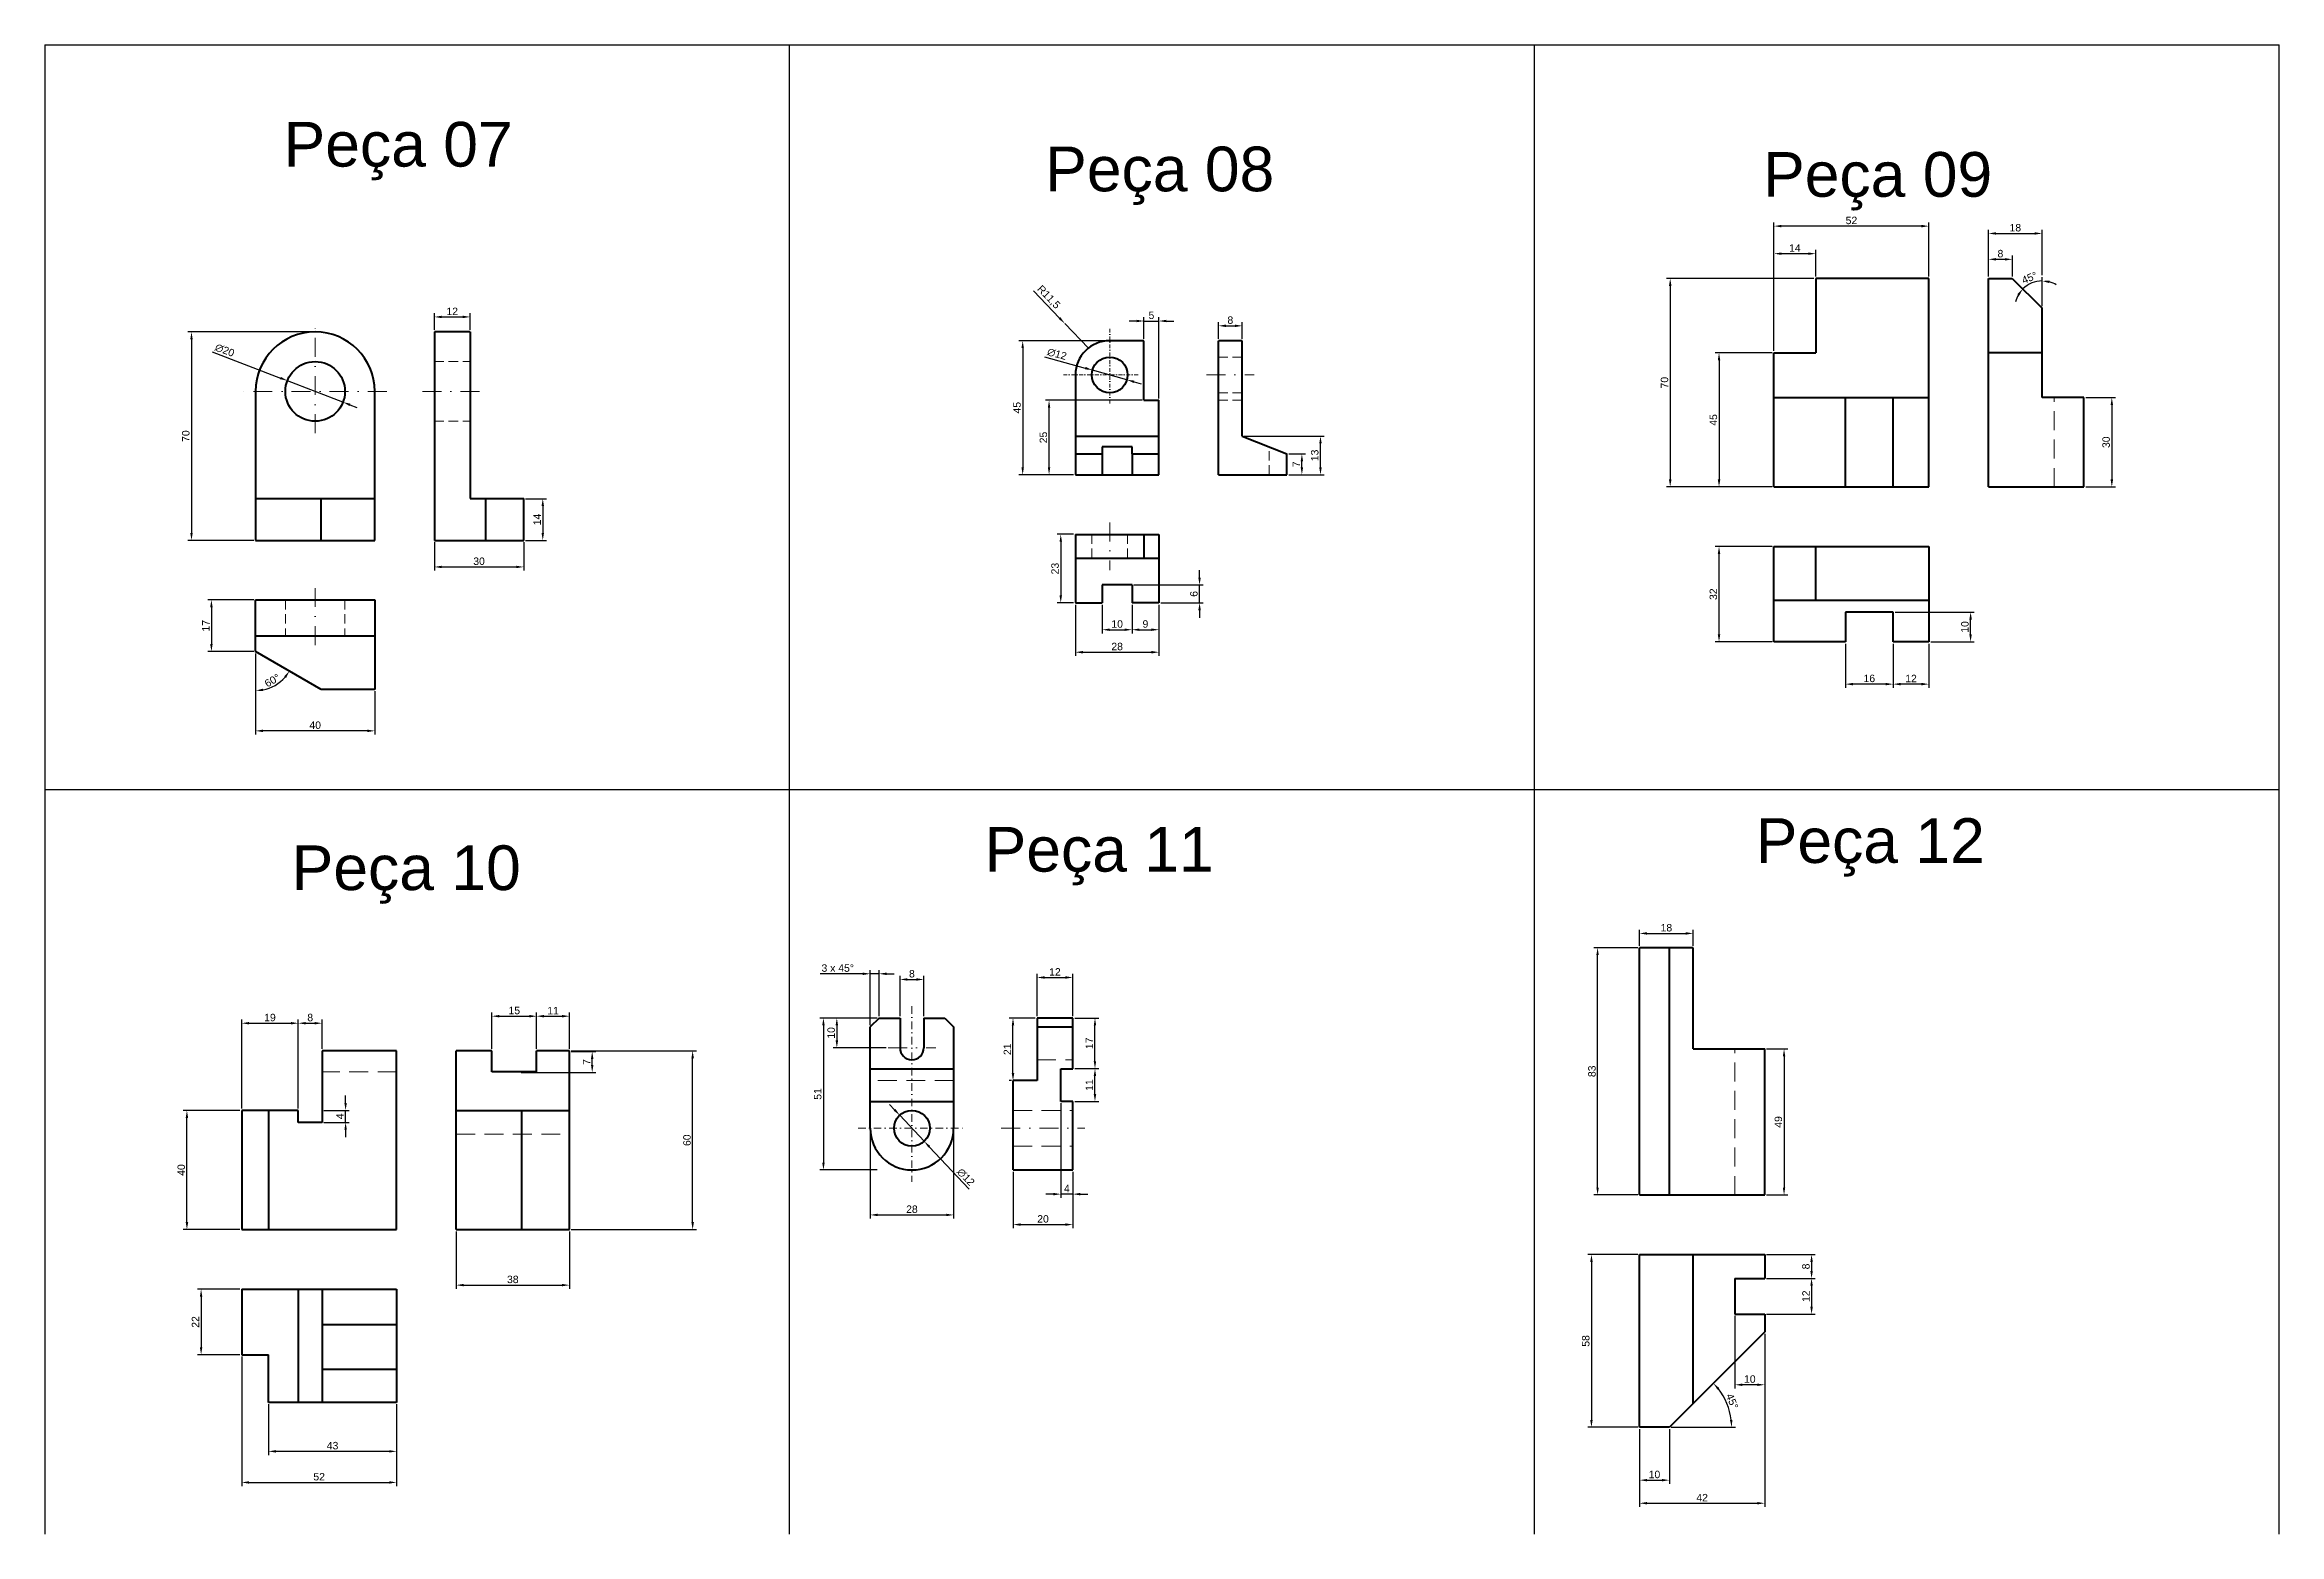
# Model space of a CAD drawing. Header units: millimetres. Extents: x 4747 to 5497, y -1036 to 2514.
# Drawn here: x 4747 to 5497, y 1514 to 2014 of the extents above; entities that cross this region are included whole.
import ezdxf

# ---------------------------------------------------------------- set-up
doc = ezdxf.new("R2010")
doc.units = ezdxf.units.MM
doc.linetypes.add('DASHDOT2', pattern=[12.7, 6.35, -3.175, 0, -3.175])
doc.linetypes.add('DASHED2', pattern=[9.525, 6.35, -3.175])
for name, color, linetype, lineweight in [('Cotas', 6, 'Continuous', 20), ('Linha de Centro', 20, 'DASHDOT2', 20), ('Outline', 7, 'Continuous', 40)]:
    doc.layers.add(name, color=color, linetype=linetype, lineweight=lineweight)
doc.layers.add('Linha Tracejada', color=131, linetype='DASHED2', lineweight=20, plot=False)
doc.styles.get("Standard").update_dxf_attribs({"font": 'arial.ttf'})
doc.dimstyles.new('ISO-25', dxfattribs={"dimtxt": 2.5, "dimasz": 2.5, "dimexe": 1.25, "dimexo": 0.625, "dimtad": 1, "dimtxsty": 'Standard', "dimcen": 2.5, "dimadec": 0, "dimazin": 0, "dimtfac": 1, "dimtmove": 0, "dimatfit": 3, "dimfxl": 1, "dimarcsym": 0})

msp = doc.modelspace()

# ---------------------------------------------------------------- texts
at = {"layer": 'Outline', "char_height": 15, "attachment_point": 1}
for s, insert in [('Peça 07', (4827.67, 1987.854)), ('Peça 08', (5083.288, 1979.561)), ('Peça 09', (5324.232, 1977.73)), ('Peça 11', (5062.963, 1751.201)), ('Peça 12', (5321.762, 1754.124)), ('Peça 10', (4830.388, 1745.012))]:
    msp.add_mtext_dynamic_manual_height_columns(s, width=109.36013, gutter_width=12.5, heights=[0], dxfattribs=dict(at, insert=insert))

# ---------------------------------------------------------------- blocks, each defined once
blk = doc.blocks.new('*D88')
at = {"layer": 'Cotas', "color": 0, "lineweight": -2, "transparency": 16777216}
for p, q in [((4848.48, 1658.55), (4848.48, 1661.05)), ((4841.22, 1656.05), (4849.73, 1656.05)), ((4841.22, 1652.05), (4849.73, 1652.05)), ((4848.48, 1652.05), (4848.48, 1656.05)), ((4848.48, 1649.55), (4848.48, 1647.05))]:
    blk.add_line(p, q, dxfattribs=at)
at = {"layer": 'Cotas', "color": 0, "transparency": 16777216}
for points in [[(4848.06, 1658.55), (4848.89, 1658.55), (4848.48, 1656.05)], [(4848.06, 1649.55), (4848.89, 1649.55), (4848.48, 1652.05)]]:
    blk.add_solid(points, dxfattribs=at)
at = {"layer": 'Defpoints', "color": 0, "transparency": 16777216}
for p in [(4840.6, 1656.05), (4840.6, 1652.05), (4848.48, 1656.05)]:
    blk.add_point(p, dxfattribs=at)
at = {"layer": 'Cotas', "color": 0, "transparency": 16777216, "insert": (4846.6, 1654.05), "char_height": 2.5, "attachment_point": 5, "rotation": 90}
blk.add_mtext('4', dxfattribs=at)
blk = doc.blocks.new('*D89')
at = {"layer": 'Cotas', "color": 0, "lineweight": -2, "transparency": 16777216}
for p, q in [((4832.6, 1656.68), (4832.6, 1686.57)), ((4835.1, 1685.32), (4838.1, 1685.32)), ((4840.6, 1676.68), (4840.6, 1686.57))]:
    blk.add_line(p, q, dxfattribs=at)
at = {"layer": 'Cotas', "color": 0, "transparency": 16777216}
for points in [[(4835.1, 1685.74), (4835.1, 1684.91), (4832.6, 1685.32)], [(4838.1, 1685.74), (4838.1, 1684.91), (4840.6, 1685.32)]]:
    blk.add_solid(points, dxfattribs=at)
at = {"layer": 'Defpoints', "color": 0, "transparency": 16777216}
for p in [(4840.6, 1685.32), (4840.6, 1676.05), (4832.6, 1656.05)]:
    blk.add_point(p, dxfattribs=at)
at = {"layer": 'Cotas', "color": 0, "transparency": 16777216, "insert": (4836.6, 1687.22), "char_height": 2.5, "attachment_point": 5}
blk.add_mtext('8', dxfattribs=at)
blk = doc.blocks.new('*D90')
at = {"layer": 'Cotas', "color": 0, "lineweight": -2, "transparency": 16777216}
for p, q in [((4924.22, 1675.82), (4932.49, 1675.82)), ((4931.24, 1671.32), (4931.24, 1673.32)), ((4907.38, 1668.82), (4932.49, 1668.82))]:
    blk.add_line(p, q, dxfattribs=at)
at = {"layer": 'Cotas', "color": 0, "transparency": 16777216}
for points in [[(4930.83, 1673.32), (4931.66, 1673.32), (4931.24, 1675.82)], [(4930.83, 1671.32), (4931.66, 1671.32), (4931.24, 1668.82)]]:
    blk.add_solid(points, dxfattribs=at)
at = {"layer": 'Defpoints', "color": 0, "transparency": 16777216}
for p in [(4923.6, 1675.82), (4931.24, 1675.82), (4906.76, 1668.82)]:
    blk.add_point(p, dxfattribs=at)
at = {"layer": 'Cotas', "color": 0, "transparency": 16777216, "insert": (4929.37, 1672.32), "char_height": 2.5, "attachment_point": 5, "rotation": 90}
blk.add_mtext('7', dxfattribs=at)
blk = doc.blocks.new('*D91')
at = {"layer": 'Cotas', "color": 0, "lineweight": -2, "transparency": 16777216}
for p, q in [((4912.6, 1676.68), (4912.6, 1688.93)), ((4915.1, 1687.68), (4921.1, 1687.68)), ((4923.6, 1676.68), (4923.6, 1688.93))]:
    blk.add_line(p, q, dxfattribs=at)
at = {"layer": 'Cotas', "color": 0, "transparency": 16777216}
for points in [[(4915.1, 1688.1), (4915.1, 1687.26), (4912.6, 1687.68)], [(4921.1, 1688.1), (4921.1, 1687.26), (4923.6, 1687.68)]]:
    blk.add_solid(points, dxfattribs=at)
at = {"layer": 'Defpoints', "color": 0, "transparency": 16777216}
for p in [(4923.6, 1687.68), (4912.6, 1676.05), (4923.6, 1676.05)]:
    blk.add_point(p, dxfattribs=at)
at = {"layer": 'Cotas', "color": 0, "transparency": 16777216, "insert": (4918.1, 1689.56), "char_height": 2.5, "attachment_point": 5}
blk.add_mtext('11', dxfattribs=at)
blk = doc.blocks.new('*D92')
at = {"layer": 'Cotas', "color": 0, "lineweight": -2, "transparency": 16777216}
for p, q in [((4897.6, 1676.68), (4897.6, 1688.93)), ((4900.1, 1687.68), (4910.1, 1687.68)), ((4912.6, 1676.68), (4912.6, 1688.93))]:
    blk.add_line(p, q, dxfattribs=at)
at = {"layer": 'Cotas', "color": 0, "transparency": 16777216}
for points in [[(4900.1, 1688.1), (4900.1, 1687.26), (4897.6, 1687.68)], [(4910.1, 1688.1), (4910.1, 1687.26), (4912.6, 1687.68)]]:
    blk.add_solid(points, dxfattribs=at)
at = {"layer": 'Defpoints', "color": 0, "transparency": 16777216}
for p in [(4912.6, 1687.68), (4897.6, 1676.05), (4912.6, 1676.05)]:
    blk.add_point(p, dxfattribs=at)
at = {"layer": 'Cotas', "color": 0, "transparency": 16777216, "insert": (4905.1, 1689.58), "char_height": 2.5, "attachment_point": 5}
blk.add_mtext('15', dxfattribs=at)
blk = doc.blocks.new('*D93')
at = {"layer": 'Cotas', "color": 0, "lineweight": -2, "transparency": 16777216}
for p, q in [((4885.6, 1615.43), (4885.6, 1596.16)), ((4923.6, 1615.43), (4923.6, 1596.16)), ((4888.1, 1597.41), (4921.1, 1597.41))]:
    blk.add_line(p, q, dxfattribs=at)
at = {"layer": 'Cotas', "color": 0, "transparency": 16777216}
for points in [[(4888.1, 1597.83), (4888.1, 1597), (4885.6, 1597.41)], [(4921.1, 1597.83), (4921.1, 1597), (4923.6, 1597.41)]]:
    blk.add_solid(points, dxfattribs=at)
at = {"layer": 'Defpoints', "color": 0, "transparency": 16777216}
for p in [(4885.6, 1616.05), (4923.6, 1616.05), (4923.6, 1597.41)]:
    blk.add_point(p, dxfattribs=at)
at = {"layer": 'Cotas', "color": 0, "transparency": 16777216, "insert": (4904.6, 1599.32), "char_height": 2.5, "attachment_point": 5}
blk.add_mtext('38', dxfattribs=at)
blk = doc.blocks.new('*D94')
at = {"layer": 'Cotas', "color": 0, "lineweight": -2, "transparency": 16777216}
for p, q in [((4924.22, 1676.05), (4966.21, 1676.05)), ((4964.96, 1618.55), (4964.96, 1673.55)), ((4924.22, 1616.05), (4966.21, 1616.05))]:
    blk.add_line(p, q, dxfattribs=at)
at = {"layer": 'Cotas', "color": 0, "transparency": 16777216}
for points in [[(4964.54, 1673.55), (4965.38, 1673.55), (4964.96, 1676.05)], [(4964.54, 1618.55), (4965.38, 1618.55), (4964.96, 1616.05)]]:
    blk.add_solid(points, dxfattribs=at)
at = {"layer": 'Defpoints', "color": 0, "transparency": 16777216}
for p in [(4923.6, 1676.05), (4964.96, 1676.05), (4923.6, 1616.05)]:
    blk.add_point(p, dxfattribs=at)
at = {"layer": 'Cotas', "color": 0, "transparency": 16777216, "insert": (4963.06, 1646.05), "char_height": 2.5, "attachment_point": 5, "rotation": 90}
blk.add_mtext('60', dxfattribs=at)
blk = doc.blocks.new('*D95')
at = {"layer": 'Cotas', "color": 0, "lineweight": -2, "transparency": 16777216}
for p, q in [((4813.6, 1656.68), (4813.6, 1686.57)), ((4816.1, 1685.32), (4830.1, 1685.32)), ((4832.6, 1656.68), (4832.6, 1686.57))]:
    blk.add_line(p, q, dxfattribs=at)
at = {"layer": 'Cotas', "color": 0, "transparency": 16777216}
for points in [[(4816.1, 1685.74), (4816.1, 1684.91), (4813.6, 1685.32)], [(4830.1, 1685.74), (4830.1, 1684.91), (4832.6, 1685.32)]]:
    blk.add_solid(points, dxfattribs=at)
at = {"layer": 'Defpoints', "color": 0, "transparency": 16777216}
for p in [(4832.6, 1685.32), (4813.6, 1656.05), (4832.6, 1656.05)]:
    blk.add_point(p, dxfattribs=at)
at = {"layer": 'Cotas', "color": 0, "transparency": 16777216, "insert": (4823.1, 1687.22), "char_height": 2.5, "attachment_point": 5}
blk.add_mtext('19', dxfattribs=at)
blk = doc.blocks.new('*D96')
at = {"layer": 'Cotas', "color": 0, "lineweight": -2, "transparency": 16777216}
for p, q in [((4812.97, 1656.05), (4793.97, 1656.05)), ((4795.22, 1618.55), (4795.22, 1653.55)), ((4812.97, 1616.05), (4793.97, 1616.05))]:
    blk.add_line(p, q, dxfattribs=at)
at = {"layer": 'Cotas', "color": 0, "transparency": 16777216}
for points in [[(4794.8, 1653.55), (4795.64, 1653.55), (4795.22, 1656.05)], [(4794.8, 1618.55), (4795.64, 1618.55), (4795.22, 1616.05)]]:
    blk.add_solid(points, dxfattribs=at)
at = {"layer": 'Defpoints', "color": 0, "transparency": 16777216}
for p in [(4795.22, 1656.05), (4813.6, 1656.05), (4813.6, 1616.05)]:
    blk.add_point(p, dxfattribs=at)
at = {"layer": 'Cotas', "color": 0, "transparency": 16777216, "insert": (4793.32, 1636.05), "char_height": 2.5, "attachment_point": 5, "rotation": 90}
blk.add_mtext('40', dxfattribs=at)
blk = doc.blocks.new('*D98')
at = {"layer": 'Cotas', "color": 0, "lineweight": -2, "transparency": 16777216}
for p, q in [((4812.97, 1596.05), (4798.73, 1596.05)), ((4799.98, 1593.55), (4799.98, 1576.55)), ((4812.97, 1574.05), (4798.73, 1574.05))]:
    blk.add_line(p, q, dxfattribs=at)
at = {"layer": 'Cotas', "color": 0, "transparency": 16777216}
for points in [[(4799.57, 1593.55), (4800.4, 1593.55), (4799.98, 1596.05)], [(4799.57, 1576.55), (4800.4, 1576.55), (4799.98, 1574.05)]]:
    blk.add_solid(points, dxfattribs=at)
at = {"layer": 'Defpoints', "color": 0, "transparency": 16777216}
for p in [(4813.6, 1596.05), (4799.98, 1574.05), (4813.6, 1574.05)]:
    blk.add_point(p, dxfattribs=at)
at = {"layer": 'Cotas', "color": 0, "transparency": 16777216, "insert": (4798.1, 1585.05), "char_height": 2.5, "attachment_point": 5, "rotation": 90}
blk.add_mtext('22', dxfattribs=at)
blk = doc.blocks.new('*D99')
at = {"layer": 'Cotas', "color": 0, "lineweight": -2, "transparency": 16777216}
for p, q in [((4822.6, 1557.43), (4822.6, 1540.36)), ((4865.6, 1557.43), (4865.6, 1540.36)), ((4863.1, 1541.61), (4825.1, 1541.61))]:
    blk.add_line(p, q, dxfattribs=at)
at = {"layer": 'Cotas', "color": 0, "transparency": 16777216}
for points in [[(4825.1, 1542.03), (4825.1, 1541.2), (4822.6, 1541.61)], [(4863.1, 1542.03), (4863.1, 1541.2), (4865.6, 1541.61)]]:
    blk.add_solid(points, dxfattribs=at)
at = {"layer": 'Defpoints', "color": 0, "transparency": 16777216}
for p in [(4822.6, 1558.05), (4865.6, 1558.05), (4822.6, 1541.61)]:
    blk.add_point(p, dxfattribs=at)
at = {"layer": 'Cotas', "color": 0, "transparency": 16777216, "insert": (4844.1, 1543.52), "char_height": 2.5, "attachment_point": 5}
blk.add_mtext('43', dxfattribs=at)
blk = doc.blocks.new('*D100')
at = {"layer": 'Cotas', "color": 0, "lineweight": -2, "transparency": 16777216}
for p, q in [((5026.93, 1687.07), (5007.6, 1687.07)), ((5008.85, 1684.57), (5008.85, 1638.57)), ((5026.93, 1636.07), (5007.6, 1636.07))]:
    blk.add_line(p, q, dxfattribs=at)
at = {"layer": 'Cotas', "color": 0, "transparency": 16777216}
for points in [[(5008.44, 1684.57), (5009.27, 1684.57), (5008.85, 1687.07)], [(5008.44, 1638.57), (5009.27, 1638.57), (5008.85, 1636.07)]]:
    blk.add_solid(points, dxfattribs=at)
at = {"layer": 'Defpoints', "color": 0, "transparency": 16777216}
for p in [(5027.55, 1687.07), (5008.85, 1636.07), (5027.55, 1636.07)]:
    blk.add_point(p, dxfattribs=at)
at = {"layer": 'Cotas', "color": 0, "transparency": 16777216, "insert": (5006.95, 1661.57), "char_height": 2.5, "attachment_point": 5, "rotation": 90}
blk.add_mtext('51', dxfattribs=at)
blk = doc.blocks.new('*D101')
at = {"layer": 'Cotas', "color": 0, "lineweight": -2, "transparency": 16777216}
for p, q in [((5026.93, 1687.07), (5012.1, 1687.07)), ((5013.35, 1684.57), (5013.35, 1679.57)), ((5029.93, 1677.07), (5012.1, 1677.07))]:
    blk.add_line(p, q, dxfattribs=at)
at = {"layer": 'Cotas', "color": 0, "transparency": 16777216}
for points in [[(5012.94, 1684.57), (5013.77, 1684.57), (5013.35, 1687.07)], [(5012.94, 1679.57), (5013.77, 1679.57), (5013.35, 1677.07)]]:
    blk.add_solid(points, dxfattribs=at)
at = {"layer": 'Defpoints', "color": 0, "transparency": 16777216}
for p in [(5027.55, 1687.07), (5013.35, 1677.07), (5030.55, 1677.07)]:
    blk.add_point(p, dxfattribs=at)
at = {"layer": 'Cotas', "color": 0, "transparency": 16777216, "insert": (5011.45, 1682.07), "char_height": 2.5, "attachment_point": 5, "rotation": 90}
blk.add_mtext('10', dxfattribs=at)
blk = doc.blocks.new('*D102')
at = {"layer": 'Cotas', "color": 0, "lineweight": -2, "transparency": 16777216}
for p, q in [((5034.55, 1687.69), (5034.55, 1701.26)), ((5037.05, 1700.01), (5040.05, 1700.01)), ((5042.55, 1687.69), (5042.55, 1701.26))]:
    blk.add_line(p, q, dxfattribs=at)
at = {"layer": 'Cotas', "color": 0, "transparency": 16777216}
for points in [[(5037.05, 1700.43), (5037.05, 1699.6), (5034.55, 1700.01)], [(5040.05, 1700.43), (5040.05, 1699.6), (5042.55, 1700.01)]]:
    blk.add_solid(points, dxfattribs=at)
at = {"layer": 'Defpoints', "color": 0, "transparency": 16777216}
for p in [(5042.55, 1700.01), (5034.55, 1687.07), (5042.55, 1687.07)]:
    blk.add_point(p, dxfattribs=at)
at = {"layer": 'Cotas', "color": 0, "transparency": 16777216, "insert": (5038.55, 1701.91), "char_height": 2.5, "attachment_point": 5}
blk.add_mtext('8', dxfattribs=at)
blk = doc.blocks.new('*D103')
at = {"layer": 'Cotas', "color": 0, "lineweight": -2, "transparency": 16777216}
for p, q in [((5032.74, 1656.27), (5031.03, 1658.09)), ((5034.45, 1654.44), (5042.66, 1645.69)), ((5057.79, 1629.57), (5044.37, 1643.87))]:
    blk.add_line(p, q, dxfattribs=at)
at = {"layer": 'Cotas', "color": 0, "transparency": 16777216}
for points in [[(5033.04, 1656.55), (5032.43, 1655.98), (5034.45, 1654.44)], [(5044.67, 1644.15), (5044.06, 1643.58), (5042.66, 1645.69)]]:
    blk.add_solid(points, dxfattribs=at)
at = {"layer": 'Defpoints', "color": 0, "transparency": 16777216}
for p in [(5034.45, 1654.44), (5042.66, 1645.69)]:
    blk.add_point(p, dxfattribs=at)
at = {"layer": 'Cotas', "color": 0, "transparency": 16777216, "insert": (5056.65, 1633.66), "char_height": 2.5, "attachment_point": 5, "rotation": 313.17411}
blk.add_mtext('∅12', dxfattribs=at)
blk = doc.blocks.new('*D104')
at = {"layer": 'Cotas', "color": 0, "lineweight": -2, "transparency": 16777216}
for p, q in [((5024.55, 1649.44), (5024.55, 1619.72)), ((5052.55, 1649.44), (5052.55, 1619.72)), ((5027.05, 1620.97), (5050.05, 1620.97))]:
    blk.add_line(p, q, dxfattribs=at)
at = {"layer": 'Cotas', "color": 0, "transparency": 16777216}
for points in [[(5027.05, 1621.39), (5027.05, 1620.56), (5024.55, 1620.97)], [(5050.05, 1621.39), (5050.05, 1620.56), (5052.55, 1620.97)]]:
    blk.add_solid(points, dxfattribs=at)
at = {"layer": 'Defpoints', "color": 0, "transparency": 16777216}
for p in [(5024.55, 1650.07), (5052.55, 1650.07), (5052.55, 1620.97)]:
    blk.add_point(p, dxfattribs=at)
at = {"layer": 'Cotas', "color": 0, "transparency": 16777216, "insert": (5038.55, 1622.88), "char_height": 2.5, "attachment_point": 5}
blk.add_mtext('28', dxfattribs=at)
blk = doc.blocks.new('*D106')
at = {"layer": 'Cotas', "color": 0, "lineweight": -2, "transparency": 16777216}
for p, q in [((5080.55, 1687.69), (5080.55, 1701.92)), ((5083.05, 1700.67), (5090.05, 1700.67)), ((5092.55, 1687.69), (5092.55, 1701.92))]:
    blk.add_line(p, q, dxfattribs=at)
at = {"layer": 'Cotas', "color": 0, "transparency": 16777216}
for points in [[(5083.05, 1701.09), (5083.05, 1700.26), (5080.55, 1700.67)], [(5090.05, 1701.09), (5090.05, 1700.26), (5092.55, 1700.67)]]:
    blk.add_solid(points, dxfattribs=at)
at = {"layer": 'Defpoints', "color": 0, "transparency": 16777216}
for p in [(5092.55, 1700.67), (5080.55, 1687.07), (5092.55, 1687.07)]:
    blk.add_point(p, dxfattribs=at)
at = {"layer": 'Cotas', "color": 0, "transparency": 16777216, "insert": (5086.55, 1702.55), "char_height": 2.5, "attachment_point": 5}
blk.add_mtext('12', dxfattribs=at)
blk = doc.blocks.new('*D107')
at = {"layer": 'Cotas', "color": 0, "lineweight": -2, "transparency": 16777216}
for p, q in [((5079.93, 1687.07), (5071.22, 1687.07)), ((5072.47, 1668.57), (5072.47, 1684.57)), ((5071.93, 1666.07), (5071.22, 1666.07))]:
    blk.add_line(p, q, dxfattribs=at)
at = {"layer": 'Cotas', "color": 0, "transparency": 16777216}
for points in [[(5072.05, 1684.57), (5072.89, 1684.57), (5072.47, 1687.07)], [(5072.05, 1668.57), (5072.89, 1668.57), (5072.47, 1666.07)]]:
    blk.add_solid(points, dxfattribs=at)
at = {"layer": 'Defpoints', "color": 0, "transparency": 16777216}
for p in [(5072.47, 1687.07), (5080.55, 1687.07), (5072.55, 1666.07)]:
    blk.add_point(p, dxfattribs=at)
at = {"layer": 'Cotas', "color": 0, "transparency": 16777216, "insert": (5070.59, 1676.57), "char_height": 2.5, "attachment_point": 5, "rotation": 90}
blk.add_mtext('21', dxfattribs=at)
blk = doc.blocks.new('*D108')
at = {"layer": 'Cotas', "color": 0, "lineweight": -2, "transparency": 16777216}
for p, q in [((5093.18, 1687.07), (5101.24, 1687.07)), ((5099.99, 1672.57), (5099.99, 1684.57)), ((5093.18, 1670.07), (5101.24, 1670.07))]:
    blk.add_line(p, q, dxfattribs=at)
at = {"layer": 'Cotas', "color": 0, "transparency": 16777216}
for points in [[(5099.57, 1684.57), (5100.4, 1684.57), (5099.99, 1687.07)], [(5099.57, 1672.57), (5100.4, 1672.57), (5099.99, 1670.07)]]:
    blk.add_solid(points, dxfattribs=at)
at = {"layer": 'Defpoints', "color": 0, "transparency": 16777216}
for p in [(5092.55, 1687.07), (5099.99, 1687.07), (5092.55, 1670.07)]:
    blk.add_point(p, dxfattribs=at)
at = {"layer": 'Cotas', "color": 0, "transparency": 16777216, "insert": (5098.11, 1678.57), "char_height": 2.5, "attachment_point": 5, "rotation": 90}
blk.add_mtext('17', dxfattribs=at)
blk = doc.blocks.new('*D109')
at = {"layer": 'Cotas', "color": 0, "lineweight": -2, "transparency": 16777216}
for p, q in [((5093.18, 1670.07), (5101.24, 1670.07)), ((5099.99, 1661.57), (5099.99, 1667.57)), ((5093.18, 1659.07), (5101.24, 1659.07))]:
    blk.add_line(p, q, dxfattribs=at)
at = {"layer": 'Cotas', "color": 0, "transparency": 16777216}
for points in [[(5099.57, 1667.57), (5100.4, 1667.57), (5099.99, 1670.07)], [(5099.57, 1661.57), (5100.4, 1661.57), (5099.99, 1659.07)]]:
    blk.add_solid(points, dxfattribs=at)
at = {"layer": 'Defpoints', "color": 0, "transparency": 16777216}
for p in [(5092.55, 1670.07), (5099.99, 1670.07), (5092.55, 1659.07)]:
    blk.add_point(p, dxfattribs=at)
at = {"layer": 'Cotas', "color": 0, "transparency": 16777216, "insert": (5098.11, 1664.57), "char_height": 2.5, "attachment_point": 5, "rotation": 90}
blk.add_mtext('11', dxfattribs=at)
blk = doc.blocks.new('*D110')
at = {"layer": 'Cotas', "color": 0, "lineweight": -2, "transparency": 16777216}
for p, q in [((5088.55, 1658.44), (5088.55, 1626.7)), ((5092.55, 1635.44), (5092.55, 1626.7)), ((5086.05, 1627.95), (5083.55, 1627.95)), ((5092.55, 1627.95), (5088.55, 1627.95)), ((5095.05, 1627.95), (5097.55, 1627.95))]:
    blk.add_line(p, q, dxfattribs=at)
at = {"layer": 'Cotas', "color": 0, "transparency": 16777216}
for points in [[(5086.05, 1628.37), (5086.05, 1627.54), (5088.55, 1627.95)], [(5095.05, 1628.37), (5095.05, 1627.54), (5092.55, 1627.95)]]:
    blk.add_solid(points, dxfattribs=at)
at = {"layer": 'Defpoints', "color": 0, "transparency": 16777216}
for p in [(5088.55, 1659.07), (5092.55, 1636.07), (5088.55, 1627.95)]:
    blk.add_point(p, dxfattribs=at)
at = {"layer": 'Cotas', "color": 0, "transparency": 16777216, "insert": (5090.55, 1629.83), "char_height": 2.5, "attachment_point": 5}
blk.add_mtext('4', dxfattribs=at)
blk = doc.blocks.new('*D111')
at = {"layer": 'Cotas', "color": 0, "lineweight": -2, "transparency": 16777216}
for p, q in [((5072.55, 1635.44), (5072.55, 1616.48)), ((5092.55, 1635.44), (5092.55, 1616.48)), ((5075.05, 1617.73), (5090.05, 1617.73))]:
    blk.add_line(p, q, dxfattribs=at)
at = {"layer": 'Cotas', "color": 0, "transparency": 16777216}
for points in [[(5075.05, 1618.15), (5075.05, 1617.32), (5072.55, 1617.73)], [(5090.05, 1618.15), (5090.05, 1617.32), (5092.55, 1617.73)]]:
    blk.add_solid(points, dxfattribs=at)
at = {"layer": 'Defpoints', "color": 0, "transparency": 16777216}
for p in [(5072.55, 1636.07), (5092.55, 1636.07), (5092.55, 1617.73)]:
    blk.add_point(p, dxfattribs=at)
at = {"layer": 'Cotas', "color": 0, "transparency": 16777216, "insert": (5082.55, 1619.63), "char_height": 2.5, "attachment_point": 5}
blk.add_mtext('20', dxfattribs=at)
blk = doc.blocks.new('*D112')
at = {"layer": 'Cotas', "color": 0, "lineweight": -2, "transparency": 16777216}
for p, q in [((5282.77, 1711.31), (5282.77, 1716.71)), ((5285.27, 1715.46), (5298.27, 1715.46)), ((5300.77, 1711.31), (5300.77, 1716.71))]:
    blk.add_line(p, q, dxfattribs=at)
at = {"layer": 'Cotas', "color": 0, "transparency": 16777216}
for points in [[(5285.27, 1715.88), (5285.27, 1715.05), (5282.77, 1715.46)], [(5298.27, 1715.88), (5298.27, 1715.05), (5300.77, 1715.46)]]:
    blk.add_solid(points, dxfattribs=at)
at = {"layer": 'Defpoints', "color": 0, "transparency": 16777216}
for p in [(5282.77, 1710.68), (5300.77, 1715.46), (5300.77, 1710.68)]:
    blk.add_point(p, dxfattribs=at)
at = {"layer": 'Cotas', "color": 0, "transparency": 16777216, "insert": (5291.77, 1717.36), "char_height": 2.5, "attachment_point": 5}
blk.add_mtext('18', dxfattribs=at)
blk = doc.blocks.new('*D113')
at = {"layer": 'Cotas', "color": 0, "lineweight": -2, "transparency": 16777216}
for p, q in [((5282.15, 1710.68), (5267.43, 1710.68)), ((5268.68, 1630.18), (5268.68, 1708.18)), ((5282.15, 1627.68), (5267.43, 1627.68))]:
    blk.add_line(p, q, dxfattribs=at)
at = {"layer": 'Cotas', "color": 0, "transparency": 16777216}
for points in [[(5268.26, 1708.18), (5269.09, 1708.18), (5268.68, 1710.68)], [(5268.26, 1630.18), (5269.09, 1630.18), (5268.68, 1627.68)]]:
    blk.add_solid(points, dxfattribs=at)
at = {"layer": 'Defpoints', "color": 0, "transparency": 16777216}
for p in [(5268.68, 1710.68), (5282.77, 1710.68), (5282.77, 1627.68)]:
    blk.add_point(p, dxfattribs=at)
at = {"layer": 'Cotas', "color": 0, "transparency": 16777216, "insert": (5266.78, 1669.18), "char_height": 2.5, "attachment_point": 5, "rotation": 90}
blk.add_mtext('83', dxfattribs=at)
blk = doc.blocks.new('*D114')
at = {"layer": 'Cotas', "color": 0, "lineweight": -2, "transparency": 16777216}
for p, q in [((5325.4, 1676.68), (5332.51, 1676.68)), ((5331.26, 1674.18), (5331.26, 1630.18)), ((5325.4, 1627.68), (5332.51, 1627.68))]:
    blk.add_line(p, q, dxfattribs=at)
at = {"layer": 'Cotas', "color": 0, "transparency": 16777216}
for points in [[(5330.84, 1674.18), (5331.67, 1674.18), (5331.26, 1676.68)], [(5330.84, 1630.18), (5331.67, 1630.18), (5331.26, 1627.68)]]:
    blk.add_solid(points, dxfattribs=at)
at = {"layer": 'Defpoints', "color": 0, "transparency": 16777216}
for p in [(5324.77, 1676.68), (5324.77, 1627.68), (5331.26, 1627.68)]:
    blk.add_point(p, dxfattribs=at)
at = {"layer": 'Cotas', "color": 0, "transparency": 16777216, "insert": (5329.36, 1652.18), "char_height": 2.5, "attachment_point": 5, "rotation": 90}
blk.add_mtext('49', dxfattribs=at)
blk = doc.blocks.new('*D115')
at = {"layer": 'Cotas', "color": 0, "lineweight": -2, "transparency": 16777216}
for p, q in [((5325.4, 1607.68), (5341.75, 1607.68)), ((5340.5, 1605.18), (5340.5, 1602.18)), ((5325.4, 1599.68), (5341.75, 1599.68))]:
    blk.add_line(p, q, dxfattribs=at)
at = {"layer": 'Cotas', "color": 0, "transparency": 16777216}
for points in [[(5340.08, 1605.18), (5340.92, 1605.18), (5340.5, 1607.68)], [(5340.08, 1602.18), (5340.92, 1602.18), (5340.5, 1599.68)]]:
    blk.add_solid(points, dxfattribs=at)
at = {"layer": 'Defpoints', "color": 0, "transparency": 16777216}
for p in [(5324.77, 1607.68), (5324.77, 1599.68), (5340.5, 1599.68)]:
    blk.add_point(p, dxfattribs=at)
at = {"layer": 'Cotas', "color": 0, "transparency": 16777216, "insert": (5338.6, 1603.68), "char_height": 2.5, "attachment_point": 5, "rotation": 90}
blk.add_mtext('8', dxfattribs=at)
blk = doc.blocks.new('*D116')
at = {"layer": 'Cotas', "color": 0, "lineweight": -2, "transparency": 16777216}
for p, q in [((5325.4, 1599.68), (5341.75, 1599.68)), ((5340.5, 1597.18), (5340.5, 1590.18)), ((5325.4, 1587.68), (5341.75, 1587.68))]:
    blk.add_line(p, q, dxfattribs=at)
at = {"layer": 'Cotas', "color": 0, "transparency": 16777216}
for points in [[(5340.08, 1597.18), (5340.92, 1597.18), (5340.5, 1599.68)], [(5340.08, 1590.18), (5340.92, 1590.18), (5340.5, 1587.68)]]:
    blk.add_solid(points, dxfattribs=at)
at = {"layer": 'Defpoints', "color": 0, "transparency": 16777216}
for p in [(5324.77, 1599.68), (5324.77, 1587.68), (5340.5, 1587.68)]:
    blk.add_point(p, dxfattribs=at)
at = {"layer": 'Cotas', "color": 0, "transparency": 16777216, "insert": (5338.62, 1593.68), "char_height": 2.5, "attachment_point": 5, "rotation": 90}
blk.add_mtext('12', dxfattribs=at)
blk = doc.blocks.new('*D117')
at = {"layer": 'Cotas', "color": 0, "lineweight": -2, "transparency": 16777216}
for p, q in [((5282.15, 1607.68), (5265.37, 1607.68)), ((5266.62, 1605.18), (5266.62, 1552.18)), ((5282.15, 1549.68), (5265.37, 1549.68))]:
    blk.add_line(p, q, dxfattribs=at)
at = {"layer": 'Cotas', "color": 0, "transparency": 16777216}
for points in [[(5266.2, 1605.18), (5267.04, 1605.18), (5266.62, 1607.68)], [(5266.2, 1552.18), (5267.04, 1552.18), (5266.62, 1549.68)]]:
    blk.add_solid(points, dxfattribs=at)
at = {"layer": 'Defpoints', "color": 0, "transparency": 16777216}
for p in [(5282.77, 1607.68), (5266.62, 1549.68), (5282.77, 1549.68)]:
    blk.add_point(p, dxfattribs=at)
at = {"layer": 'Cotas', "color": 0, "transparency": 16777216, "insert": (5264.72, 1578.68), "char_height": 2.5, "attachment_point": 5, "rotation": 90}
blk.add_mtext('58', dxfattribs=at)
blk = doc.blocks.new('*D118')
at = {"layer": 'Cotas', "color": 0, "lineweight": -2, "transparency": 16777216}
for p, q in [((5282.77, 1549.06), (5282.77, 1530.69)), ((5292.77, 1549.06), (5292.77, 1530.69)), ((5285.27, 1531.94), (5290.27, 1531.94))]:
    blk.add_line(p, q, dxfattribs=at)
at = {"layer": 'Cotas', "color": 0, "transparency": 16777216}
for points in [[(5285.27, 1532.36), (5285.27, 1531.53), (5282.77, 1531.94)], [(5290.27, 1532.36), (5290.27, 1531.53), (5292.77, 1531.94)]]:
    blk.add_solid(points, dxfattribs=at)
at = {"layer": 'Defpoints', "color": 0, "transparency": 16777216}
for p in [(5282.77, 1549.68), (5292.77, 1549.68), (5292.77, 1531.94)]:
    blk.add_point(p, dxfattribs=at)
at = {"layer": 'Cotas', "color": 0, "transparency": 16777216, "insert": (5287.77, 1533.84), "char_height": 2.5, "attachment_point": 5}
blk.add_mtext('10', dxfattribs=at)
blk = doc.blocks.new('*D119')
at = {"layer": 'Cotas', "color": 0, "lineweight": -2, "transparency": 16777216}
for p, q in [((5324.77, 1581.06), (5324.77, 1522.95)), ((5282.77, 1549.06), (5282.77, 1522.95)), ((5285.27, 1524.2), (5322.27, 1524.2))]:
    blk.add_line(p, q, dxfattribs=at)
at = {"layer": 'Cotas', "color": 0, "transparency": 16777216}
for points in [[(5285.27, 1524.62), (5285.27, 1523.79), (5282.77, 1524.2)], [(5322.27, 1524.62), (5322.27, 1523.79), (5324.77, 1524.2)]]:
    blk.add_solid(points, dxfattribs=at)
at = {"layer": 'Defpoints', "color": 0, "transparency": 16777216}
for p in [(5324.77, 1581.68), (5282.77, 1549.68), (5324.77, 1524.2)]:
    blk.add_point(p, dxfattribs=at)
at = {"layer": 'Cotas', "color": 0, "transparency": 16777216, "insert": (5303.77, 1526.08), "char_height": 2.5, "attachment_point": 5}
blk.add_mtext('42', dxfattribs=at)
blk = doc.blocks.new('*D120')
at = {"layer": 'Cotas', "color": 0, "lineweight": -2, "transparency": 16777216}
blk.add_line((5293.4, 1549.68), (5314.93, 1549.68), dxfattribs=at)
blk.add_arc((5292.77, 1549.68), 20.91, 6.8555, 38.1445, dxfattribs=at)
at = {"layer": 'Cotas', "color": 0, "transparency": 16777216}
for points in [[(5308.9, 1562.32), (5309.53, 1562.87), (5307.55, 1564.46)], [(5313.94, 1552.2), (5313.11, 1552.15), (5313.68, 1549.68)]]:
    blk.add_solid(points, dxfattribs=at)
at = {"layer": 'Defpoints', "color": 0, "transparency": 16777216}
for p in [(5324.77, 1581.68), (5312.97, 1555.09), (5282.77, 1549.68), (5292.77, 1549.68), (5292.77, 1549.68)]:
    blk.add_point(p, dxfattribs=at)
at = {"layer": 'Cotas', "color": 0, "transparency": 16777216, "insert": (5313.84, 1558.41), "char_height": 2.5, "attachment_point": 5, "rotation": 292.5}
blk.add_mtext('45°', dxfattribs=at)
blk = doc.blocks.new('*D267')
at = {"layer": 'Cotas', "color": 0, "lineweight": -2, "transparency": 16777216}
for p, q in [((4813.6, 1573.43), (4813.6, 1529.94)), ((4865.6, 1557.43), (4865.6, 1529.94)), ((4816.1, 1531.19), (4863.1, 1531.19))]:
    blk.add_line(p, q, dxfattribs=at)
at = {"layer": 'Cotas', "color": 0, "transparency": 16777216}
for points in [[(4816.1, 1531.6), (4816.1, 1530.77), (4813.6, 1531.19)], [(4863.1, 1531.6), (4863.1, 1530.77), (4865.6, 1531.19)]]:
    blk.add_solid(points, dxfattribs=at)
at = {"layer": 'Defpoints', "color": 0, "transparency": 16777216}
for p in [(4813.6, 1574.05), (4865.6, 1558.05), (4865.6, 1531.19)]:
    blk.add_point(p, dxfattribs=at)
at = {"layer": 'Cotas', "color": 0, "transparency": 16777216, "insert": (4839.6, 1533.09), "char_height": 2.5, "attachment_point": 5}
blk.add_mtext('52', dxfattribs=at)
blk = doc.blocks.new('*D268')
at = {"layer": 'Cotas', "color": 0, "lineweight": -2, "transparency": 16777216}
for p, q in [((5024.55, 1684.69), (5024.55, 1703.17)), ((5027.55, 1687.69), (5027.55, 1703.17)), ((5022.05, 1701.92), (5007.77, 1701.92)), ((5027.55, 1701.92), (5024.55, 1701.92)), ((5030.05, 1701.92), (5032.55, 1701.92))]:
    blk.add_line(p, q, dxfattribs=at)
at = {"layer": 'Cotas', "color": 0, "transparency": 16777216}
for points in [[(5022.05, 1702.33), (5022.05, 1701.5), (5024.55, 1701.92)], [(5030.05, 1702.33), (5030.05, 1701.5), (5027.55, 1701.92)]]:
    blk.add_solid(points, dxfattribs=at)
at = {"layer": 'Defpoints', "color": 0, "transparency": 16777216}
for p in [(5027.55, 1701.92), (5024.55, 1684.07), (5027.55, 1687.07)]:
    blk.add_point(p, dxfattribs=at)
at = {"layer": 'Cotas', "color": 0, "transparency": 16777216, "insert": (5013.66, 1703.82), "char_height": 2.5, "attachment_point": 5}
blk.add_mtext('3 x 45°', dxfattribs=at)
blk = doc.blocks.new('*D269')
at = {"layer": 'Cotas', "color": 0, "lineweight": -2, "transparency": 16777216}
for p, q in [((5314.77, 1587.06), (5314.77, 1562.71)), ((5324.77, 1581.06), (5324.77, 1562.71)), ((5322.27, 1563.96), (5317.27, 1563.96))]:
    blk.add_line(p, q, dxfattribs=at)
at = {"layer": 'Cotas', "color": 0, "transparency": 16777216}
for points in [[(5317.27, 1564.38), (5317.27, 1563.55), (5314.77, 1563.96)], [(5322.27, 1564.38), (5322.27, 1563.55), (5324.77, 1563.96)]]:
    blk.add_solid(points, dxfattribs=at)
at = {"layer": 'Defpoints', "color": 0, "transparency": 16777216}
for p in [(5314.77, 1587.68), (5324.77, 1581.68), (5314.77, 1563.96)]:
    blk.add_point(p, dxfattribs=at)
at = {"layer": 'Cotas', "color": 0, "transparency": 16777216, "insert": (5319.77, 1565.87), "char_height": 2.5, "attachment_point": 5}
blk.add_mtext('10', dxfattribs=at)
blk = doc.blocks.new('*D54')
at = {"layer": 'Cotas', "color": 0, "lineweight": -2, "transparency": 16777216}
for p, q in [((4803.69, 1910.72), (4826.6, 1901.89)), ((4847.6, 1893.8), (4828.94, 1900.99)), ((4849.93, 1892.9), (4852.26, 1892))]:
    blk.add_line(p, q, dxfattribs=at)
at = {"layer": 'Cotas', "color": 0, "transparency": 16777216}
for points in [[(4826.75, 1902.28), (4826.45, 1901.5), (4828.94, 1900.99)], [(4850.08, 1893.29), (4849.78, 1892.51), (4847.6, 1893.8)]]:
    blk.add_solid(points, dxfattribs=at)
at = {"layer": 'Defpoints', "color": 0, "transparency": 16777216}
for p in [(4828.94, 1900.99), (4847.6, 1893.8)]:
    blk.add_point(p, dxfattribs=at)
at = {"layer": 'Cotas', "color": 0, "transparency": 16777216, "insert": (4807.92, 1911.2), "char_height": 2.5, "attachment_point": 5, "rotation": 338.91768}
blk.add_mtext('∅20', dxfattribs=at)
blk = doc.blocks.new('*D57')
at = {"layer": 'Cotas', "color": 0, "lineweight": -2, "transparency": 16777216}
for p, q in [((4817.64, 1827.39), (4802.19, 1827.39)), ((4803.44, 1824.89), (4803.44, 1812.6)), ((4817.64, 1810.1), (4802.19, 1810.1))]:
    blk.add_line(p, q, dxfattribs=at)
at = {"layer": 'Cotas', "color": 0, "transparency": 16777216}
for points in [[(4803.02, 1824.89), (4803.86, 1824.89), (4803.44, 1827.39)], [(4803.02, 1812.6), (4803.86, 1812.6), (4803.44, 1810.1)]]:
    blk.add_solid(points, dxfattribs=at)
at = {"layer": 'Defpoints', "color": 0, "transparency": 16777216}
for p in [(4818.27, 1827.39), (4803.44, 1810.1), (4818.27, 1810.1)]:
    blk.add_point(p, dxfattribs=at)
at = {"layer": 'Cotas', "color": 0, "transparency": 16777216, "insert": (4801.56, 1818.74), "char_height": 2.5, "attachment_point": 5, "rotation": 90}
blk.add_mtext('17', dxfattribs=at)
blk = doc.blocks.new('*D58')
at = {"layer": 'Cotas', "color": 0, "lineweight": -2, "transparency": 16777216}
blk.add_line((4818.27, 1809.47), (4818.27, 1795.71), dxfattribs=at)
blk.add_arc((4818.27, 1810.1), 13.13, 280.92557, 319.07443, dxfattribs=at)
at = {"layer": 'Cotas', "color": 0, "transparency": 16777216}
for points in [[(4827.85, 1801.74), (4828.53, 1801.25), (4829.64, 1803.53)], [(4820.8, 1796.79), (4820.72, 1797.62), (4818.27, 1796.96)]]:
    blk.add_solid(points, dxfattribs=at)
at = {"layer": 'Defpoints', "color": 0, "transparency": 16777216}
for p in [(4818.27, 1827.39), (4818.27, 1810.1), (4818.27, 1810.1), (4822.76, 1797.76), (4840.27, 1797.39)]:
    blk.add_point(p, dxfattribs=at)
at = {"layer": 'Cotas', "color": 0, "transparency": 16777216, "insert": (4823.88, 1800.37), "char_height": 2.5, "attachment_point": 5, "rotation": 30}
blk.add_mtext('60°', dxfattribs=at)
blk = doc.blocks.new('*D59')
at = {"layer": 'Cotas', "color": 0, "lineweight": -2, "transparency": 16777216}
for p, q in [((4837.64, 1917.39), (4795.51, 1917.39)), ((4796.76, 1914.89), (4796.76, 1849.89)), ((4817.64, 1847.39), (4795.51, 1847.39))]:
    blk.add_line(p, q, dxfattribs=at)
at = {"layer": 'Cotas', "color": 0, "transparency": 16777216}
for points in [[(4796.34, 1914.89), (4797.17, 1914.89), (4796.76, 1917.39)], [(4796.34, 1849.89), (4797.17, 1849.89), (4796.76, 1847.39)]]:
    blk.add_solid(points, dxfattribs=at)
at = {"layer": 'Defpoints', "color": 0, "transparency": 16777216}
for p in [(4838.27, 1917.39), (4796.76, 1847.39), (4818.27, 1847.39)]:
    blk.add_point(p, dxfattribs=at)
at = {"layer": 'Cotas', "color": 0, "transparency": 16777216, "insert": (4794.85, 1882.39), "char_height": 2.5, "attachment_point": 5, "rotation": 90}
blk.add_mtext('70', dxfattribs=at)
blk = doc.blocks.new('*D60')
at = {"layer": 'Cotas', "color": 0, "lineweight": -2, "transparency": 16777216}
for p, q in [((4878.27, 1918.02), (4878.27, 1923.64)), ((4880.77, 1922.39), (4887.77, 1922.39)), ((4890.27, 1918.02), (4890.27, 1923.64))]:
    blk.add_line(p, q, dxfattribs=at)
at = {"layer": 'Cotas', "color": 0, "transparency": 16777216}
for points in [[(4880.77, 1922.81), (4880.77, 1921.98), (4878.27, 1922.39)], [(4887.77, 1922.81), (4887.77, 1921.98), (4890.27, 1922.39)]]:
    blk.add_solid(points, dxfattribs=at)
at = {"layer": 'Defpoints', "color": 0, "transparency": 16777216}
for p in [(4890.27, 1922.39), (4878.27, 1917.39), (4890.27, 1917.39)]:
    blk.add_point(p, dxfattribs=at)
at = {"layer": 'Cotas', "color": 0, "transparency": 16777216, "insert": (4884.27, 1924.27), "char_height": 2.5, "attachment_point": 5}
blk.add_mtext('12', dxfattribs=at)
blk = doc.blocks.new('*D61')
at = {"layer": 'Cotas', "color": 0, "lineweight": -2, "transparency": 16777216}
for p, q in [((4908.89, 1861.39), (4915.91, 1861.39)), ((4914.66, 1858.89), (4914.66, 1849.89)), ((4908.89, 1847.39), (4915.91, 1847.39))]:
    blk.add_line(p, q, dxfattribs=at)
at = {"layer": 'Cotas', "color": 0, "transparency": 16777216}
for points in [[(4914.24, 1858.89), (4915.07, 1858.89), (4914.66, 1861.39)], [(4914.24, 1849.89), (4915.07, 1849.89), (4914.66, 1847.39)]]:
    blk.add_solid(points, dxfattribs=at)
at = {"layer": 'Defpoints', "color": 0, "transparency": 16777216}
for p in [(4908.27, 1861.39), (4908.27, 1847.39), (4914.66, 1847.39)]:
    blk.add_point(p, dxfattribs=at)
at = {"layer": 'Cotas', "color": 0, "transparency": 16777216, "insert": (4912.78, 1854.39), "char_height": 2.5, "attachment_point": 5, "rotation": 90}
blk.add_mtext('14', dxfattribs=at)
blk = doc.blocks.new('*D63')
at = {"layer": 'Cotas', "color": 0, "lineweight": -2, "transparency": 16777216}
for p, q in [((4818.27, 1796.34), (4818.27, 1782.2)), ((4858.27, 1796.77), (4858.27, 1782.2)), ((4855.77, 1783.45), (4820.77, 1783.45))]:
    blk.add_line(p, q, dxfattribs=at)
at = {"layer": 'Cotas', "color": 0, "transparency": 16777216}
for points in [[(4820.77, 1783.87), (4820.77, 1783.04), (4818.27, 1783.45)], [(4855.77, 1783.87), (4855.77, 1783.04), (4858.27, 1783.45)]]:
    blk.add_solid(points, dxfattribs=at)
at = {"layer": 'Defpoints', "color": 0, "transparency": 16777216}
for p in [(4818.27, 1796.96), (4858.27, 1797.39), (4818.27, 1783.45)]:
    blk.add_point(p, dxfattribs=at)
at = {"layer": 'Cotas', "color": 0, "transparency": 16777216, "insert": (4838.27, 1785.35), "char_height": 2.5, "attachment_point": 5}
blk.add_mtext('40', dxfattribs=at)
blk = doc.blocks.new('*D65')
at = {"layer": 'Cotas', "color": 0, "lineweight": -2, "transparency": 16777216}
for p, q in [((5165.06, 1876.42), (5170.68, 1876.42)), ((5165.06, 1869.42), (5170.68, 1869.42)), ((5169.43, 1871.92), (5169.43, 1873.92))]:
    blk.add_line(p, q, dxfattribs=at)
at = {"layer": 'Cotas', "color": 0, "transparency": 16777216}
for points in [[(5169.02, 1873.92), (5169.85, 1873.92), (5169.43, 1876.42)], [(5169.02, 1871.92), (5169.85, 1871.92), (5169.43, 1869.42)]]:
    blk.add_solid(points, dxfattribs=at)
at = {"layer": 'Defpoints', "color": 0, "transparency": 16777216}
for p in [(5164.43, 1876.42), (5169.43, 1876.42), (5164.43, 1869.42)]:
    blk.add_point(p, dxfattribs=at)
at = {"layer": 'Cotas', "color": 0, "transparency": 16777216, "insert": (5167.56, 1872.92), "char_height": 2.5, "attachment_point": 5, "rotation": 90}
blk.add_mtext('7', dxfattribs=at)
blk = doc.blocks.new('*D66')
at = {"layer": 'Cotas', "color": 0, "lineweight": -2, "transparency": 16777216}
for p, q in [((5141.43, 1915.04), (5141.43, 1920.66)), ((5149.43, 1915.04), (5149.43, 1920.66)), ((5143.93, 1919.41), (5146.93, 1919.41))]:
    blk.add_line(p, q, dxfattribs=at)
at = {"layer": 'Cotas', "color": 0, "transparency": 16777216}
for points in [[(5143.93, 1919.83), (5143.93, 1918.99), (5141.43, 1919.41)], [(5146.93, 1919.83), (5146.93, 1918.99), (5149.43, 1919.41)]]:
    blk.add_solid(points, dxfattribs=at)
at = {"layer": 'Defpoints', "color": 0, "transparency": 16777216}
for p in [(5141.43, 1914.42), (5149.43, 1919.41), (5149.43, 1914.42)]:
    blk.add_point(p, dxfattribs=at)
at = {"layer": 'Cotas', "color": 0, "transparency": 16777216, "insert": (5145.43, 1921.31), "char_height": 2.5, "attachment_point": 5}
blk.add_mtext('8', dxfattribs=at)
blk = doc.blocks.new('*D67')
at = {"layer": 'Cotas', "color": 0, "lineweight": -2, "transparency": 16777216}
for p, q in [((5150.06, 1882.42), (5176.92, 1882.42)), ((5175.67, 1871.92), (5175.67, 1879.92)), ((5165.06, 1869.42), (5176.92, 1869.42))]:
    blk.add_line(p, q, dxfattribs=at)
at = {"layer": 'Cotas', "color": 0, "transparency": 16777216}
for points in [[(5175.26, 1879.92), (5176.09, 1879.92), (5175.67, 1882.42)], [(5175.26, 1871.92), (5176.09, 1871.92), (5175.67, 1869.42)]]:
    blk.add_solid(points, dxfattribs=at)
at = {"layer": 'Defpoints', "color": 0, "transparency": 16777216}
for p in [(5149.43, 1882.42), (5175.67, 1882.42), (5164.43, 1869.42)]:
    blk.add_point(p, dxfattribs=at)
at = {"layer": 'Cotas', "color": 0, "transparency": 16777216, "insert": (5173.77, 1875.92), "char_height": 2.5, "attachment_point": 5, "rotation": 90}
blk.add_mtext('13', dxfattribs=at)
blk = doc.blocks.new('*D68')
at = {"layer": 'Cotas', "color": 0, "lineweight": -2, "transparency": 16777216}
for p, q in [((5079.32, 1931.15), (5088.09, 1922.03)), ((5097.8, 1911.94), (5089.83, 1920.22))]:
    blk.add_line(p, q, dxfattribs=at)
at = {"layer": 'Cotas', "color": 0, "transparency": 16777216}
blk.add_solid([(5088.39, 1922.32), (5087.79, 1921.74), (5089.83, 1920.22)], dxfattribs=at)
at = {"layer": 'Defpoints', "color": 0, "transparency": 16777216}
for p in [(5089.83, 1920.22), (5097.8, 1911.94)]:
    blk.add_point(p, dxfattribs=at)
at = {"layer": 'Cotas', "color": 0, "transparency": 16777216, "insert": (5084.37, 1928.96), "char_height": 2.5, "attachment_point": 5, "rotation": 313.89347}
blk.add_mtext('R11,5', dxfattribs=at)
blk = doc.blocks.new('*D69')
at = {"layer": 'Cotas', "color": 0, "lineweight": -2, "transparency": 16777216}
for p, q in [((5113.93, 1921.02), (5111.43, 1921.02)), ((5116.43, 1915.04), (5116.43, 1922.27)), ((5116.43, 1921.02), (5121.43, 1921.02)), ((5121.43, 1895.04), (5121.43, 1922.27)), ((5123.93, 1921.02), (5126.43, 1921.02))]:
    blk.add_line(p, q, dxfattribs=at)
at = {"layer": 'Cotas', "color": 0, "transparency": 16777216}
for points in [[(5113.93, 1921.44), (5113.93, 1920.61), (5116.43, 1921.02)], [(5123.93, 1921.44), (5123.93, 1920.61), (5121.43, 1921.02)]]:
    blk.add_solid(points, dxfattribs=at)
at = {"layer": 'Defpoints', "color": 0, "transparency": 16777216}
for p in [(5121.43, 1921.02), (5116.43, 1914.42), (5121.43, 1894.42)]:
    blk.add_point(p, dxfattribs=at)
at = {"layer": 'Cotas', "color": 0, "transparency": 16777216, "insert": (5118.93, 1922.92), "char_height": 2.5, "attachment_point": 5}
blk.add_mtext('5', dxfattribs=at)
blk = doc.blocks.new('*D70')
at = {"layer": 'Cotas', "color": 0, "lineweight": -2, "transparency": 16777216}
for p, q in [((5104.31, 1914.42), (5074.48, 1914.42)), ((5075.73, 1911.92), (5075.73, 1871.92)), ((5092.81, 1869.42), (5074.48, 1869.42))]:
    blk.add_line(p, q, dxfattribs=at)
at = {"layer": 'Cotas', "color": 0, "transparency": 16777216}
for points in [[(5075.31, 1911.92), (5076.14, 1911.92), (5075.73, 1914.42)], [(5075.31, 1871.92), (5076.14, 1871.92), (5075.73, 1869.42)]]:
    blk.add_solid(points, dxfattribs=at)
at = {"layer": 'Defpoints', "color": 0, "transparency": 16777216}
for p in [(5104.93, 1914.42), (5075.73, 1869.42), (5093.43, 1869.42)]:
    blk.add_point(p, dxfattribs=at)
at = {"layer": 'Cotas', "color": 0, "transparency": 16777216, "insert": (5073.83, 1891.92), "char_height": 2.5, "attachment_point": 5, "rotation": 90}
blk.add_mtext('45', dxfattribs=at)
blk = doc.blocks.new('*D71')
at = {"layer": 'Cotas', "color": 0, "lineweight": -2, "transparency": 16777216}
for p, q in [((5092.81, 1849.42), (5087.25, 1849.42)), ((5088.5, 1846.92), (5088.5, 1828.92)), ((5092.81, 1826.42), (5087.25, 1826.42))]:
    blk.add_line(p, q, dxfattribs=at)
at = {"layer": 'Cotas', "color": 0, "transparency": 16777216}
for points in [[(5088.09, 1846.92), (5088.92, 1846.92), (5088.5, 1849.42)], [(5088.09, 1828.92), (5088.92, 1828.92), (5088.5, 1826.42)]]:
    blk.add_solid(points, dxfattribs=at)
at = {"layer": 'Defpoints', "color": 0, "transparency": 16777216}
for p in [(5093.43, 1849.42), (5088.5, 1826.42), (5093.43, 1826.42)]:
    blk.add_point(p, dxfattribs=at)
at = {"layer": 'Cotas', "color": 0, "transparency": 16777216, "insert": (5086.6, 1837.92), "char_height": 2.5, "attachment_point": 5, "rotation": 90}
blk.add_mtext('23', dxfattribs=at)
blk = doc.blocks.new('*D72')
at = {"layer": 'Cotas', "color": 0, "lineweight": -2, "transparency": 16777216}
for p, q in [((5113.06, 1832.42), (5136.34, 1832.42)), ((5135.09, 1834.92), (5135.09, 1837.42)), ((5135.09, 1826.42), (5135.09, 1832.42)), ((5122.06, 1826.42), (5136.34, 1826.42)), ((5135.09, 1823.92), (5135.09, 1821.42))]:
    blk.add_line(p, q, dxfattribs=at)
at = {"layer": 'Cotas', "color": 0, "transparency": 16777216}
for points in [[(5134.67, 1834.92), (5135.51, 1834.92), (5135.09, 1832.42)], [(5134.67, 1823.92), (5135.51, 1823.92), (5135.09, 1826.42)]]:
    blk.add_solid(points, dxfattribs=at)
at = {"layer": 'Defpoints', "color": 0, "transparency": 16777216}
for p in [(5112.43, 1832.42), (5135.09, 1832.42), (5121.43, 1826.42)]:
    blk.add_point(p, dxfattribs=at)
at = {"layer": 'Cotas', "color": 0, "transparency": 16777216, "insert": (5133.19, 1829.42), "char_height": 2.5, "attachment_point": 5, "rotation": 90}
blk.add_mtext('6', dxfattribs=at)
blk = doc.blocks.new('*D73')
at = {"layer": 'Cotas', "color": 0, "lineweight": -2, "transparency": 16777216}
for p, q in [((5112.43, 1825.79), (5112.43, 1816.15)), ((5121.43, 1825.79), (5121.43, 1816.15)), ((5114.93, 1817.4), (5118.93, 1817.4))]:
    blk.add_line(p, q, dxfattribs=at)
at = {"layer": 'Cotas', "color": 0, "transparency": 16777216}
for points in [[(5114.93, 1817.82), (5114.93, 1816.99), (5112.43, 1817.4)], [(5118.93, 1817.82), (5118.93, 1816.99), (5121.43, 1817.4)]]:
    blk.add_solid(points, dxfattribs=at)
at = {"layer": 'Defpoints', "color": 0, "transparency": 16777216}
for p in [(5112.43, 1826.42), (5121.43, 1826.42), (5121.43, 1817.4)]:
    blk.add_point(p, dxfattribs=at)
at = {"layer": 'Cotas', "color": 0, "transparency": 16777216, "insert": (5116.93, 1819.31), "char_height": 2.5, "attachment_point": 5}
blk.add_mtext('9', dxfattribs=at)
blk = doc.blocks.new('*D74')
at = {"layer": 'Cotas', "color": 0, "lineweight": -2, "transparency": 16777216}
for p, q in [((5102.43, 1825.79), (5102.43, 1816.15)), ((5112.43, 1825.79), (5112.43, 1816.15)), ((5104.93, 1817.4), (5109.93, 1817.4))]:
    blk.add_line(p, q, dxfattribs=at)
at = {"layer": 'Cotas', "color": 0, "transparency": 16777216}
for points in [[(5104.93, 1817.82), (5104.93, 1816.99), (5102.43, 1817.4)], [(5109.93, 1817.82), (5109.93, 1816.99), (5112.43, 1817.4)]]:
    blk.add_solid(points, dxfattribs=at)
at = {"layer": 'Defpoints', "color": 0, "transparency": 16777216}
for p in [(5102.43, 1826.42), (5112.43, 1826.42), (5112.43, 1817.4)]:
    blk.add_point(p, dxfattribs=at)
at = {"layer": 'Cotas', "color": 0, "transparency": 16777216, "insert": (5107.43, 1819.31), "char_height": 2.5, "attachment_point": 5}
blk.add_mtext('10', dxfattribs=at)
blk = doc.blocks.new('*D76')
at = {"layer": 'Cotas', "color": 0, "lineweight": -2, "transparency": 16777216}
for p, q in [((5115.81, 1894.42), (5083.33, 1894.42)), ((5084.58, 1871.92), (5084.58, 1891.92)), ((5092.81, 1869.42), (5083.33, 1869.42))]:
    blk.add_line(p, q, dxfattribs=at)
at = {"layer": 'Cotas', "color": 0, "transparency": 16777216}
for points in [[(5084.16, 1891.92), (5084.99, 1891.92), (5084.58, 1894.42)], [(5084.16, 1871.92), (5084.99, 1871.92), (5084.58, 1869.42)]]:
    blk.add_solid(points, dxfattribs=at)
at = {"layer": 'Defpoints', "color": 0, "transparency": 16777216}
for p in [(5084.58, 1894.42), (5116.43, 1894.42), (5093.43, 1869.42)]:
    blk.add_point(p, dxfattribs=at)
at = {"layer": 'Cotas', "color": 0, "transparency": 16777216, "insert": (5082.68, 1881.92), "char_height": 2.5, "attachment_point": 5, "rotation": 90}
blk.add_mtext('25', dxfattribs=at)
blk = doc.blocks.new('*D77')
at = {"layer": 'Cotas', "color": 0, "lineweight": -2, "transparency": 16777216}
for p, q in [((5327.25, 1910.33), (5308.19, 1910.33)), ((5309.44, 1907.83), (5309.44, 1867.83)), ((5327.25, 1865.33), (5308.19, 1865.33))]:
    blk.add_line(p, q, dxfattribs=at)
at = {"layer": 'Cotas', "color": 0, "transparency": 16777216}
for points in [[(5309.03, 1907.83), (5309.86, 1907.83), (5309.44, 1910.33)], [(5309.03, 1867.83), (5309.86, 1867.83), (5309.44, 1865.33)]]:
    blk.add_solid(points, dxfattribs=at)
at = {"layer": 'Defpoints', "color": 0, "transparency": 16777216}
for p in [(5327.88, 1910.33), (5309.44, 1865.33), (5327.88, 1865.33)]:
    blk.add_point(p, dxfattribs=at)
at = {"layer": 'Cotas', "color": 0, "transparency": 16777216, "insert": (5307.55, 1887.83), "char_height": 2.5, "attachment_point": 5, "rotation": 90}
blk.add_mtext('45', dxfattribs=at)
blk = doc.blocks.new('*D79')
at = {"layer": 'Cotas', "color": 0, "lineweight": -2, "transparency": 16777216}
for p, q in [((5399.88, 1935.96), (5399.88, 1942.98)), ((5407.88, 1935.96), (5407.88, 1942.98)), ((5402.38, 1941.73), (5405.38, 1941.73))]:
    blk.add_line(p, q, dxfattribs=at)
at = {"layer": 'Cotas', "color": 0, "transparency": 16777216}
for points in [[(5402.38, 1942.15), (5402.38, 1941.31), (5399.88, 1941.73)], [(5405.38, 1942.15), (5405.38, 1941.31), (5407.88, 1941.73)]]:
    blk.add_solid(points, dxfattribs=at)
at = {"layer": 'Defpoints', "color": 0, "transparency": 16777216}
for p in [(5399.88, 1935.33), (5407.88, 1941.73), (5407.88, 1935.33)]:
    blk.add_point(p, dxfattribs=at)
at = {"layer": 'Cotas', "color": 0, "transparency": 16777216, "insert": (5403.88, 1943.63), "char_height": 2.5, "attachment_point": 5}
blk.add_mtext('8', dxfattribs=at)
blk = doc.blocks.new('*D80')
at = {"layer": 'Cotas', "color": 0, "lineweight": -2, "transparency": 16777216}
blk.add_line((5417.88, 1925.96), (5417.88, 1935.73), dxfattribs=at)
for start, end in [(150.69828, 166.39656), (90, 135), (58.60344, 74.30172)]:
    blk.add_arc((5417.88, 1925.33), 9.15, start, end, dxfattribs=at)
at = {"layer": 'Cotas', "color": 0, "transparency": 16777216}
for points in [[(5409.56, 1930.06), (5410.23, 1929.56), (5411.41, 1931.8)], [(5420.3, 1933.73), (5420.41, 1934.56), (5417.88, 1934.48)]]:
    blk.add_solid(points, dxfattribs=at)
at = {"layer": 'Defpoints', "color": 0, "transparency": 16777216}
for p in [(5407.88, 1935.33), (5415.51, 1934.17), (5417.88, 1925.33), (5417.88, 1925.33), (5417.88, 1910.33)]:
    blk.add_point(p, dxfattribs=at)
at = {"layer": 'Cotas', "color": 0, "transparency": 16777216, "insert": (5413.65, 1935.54), "char_height": 2.5, "attachment_point": 5, "rotation": 22.5}
blk.add_mtext('45°', dxfattribs=at)
blk = doc.blocks.new('*D81')
at = {"layer": 'Cotas', "color": 0, "lineweight": -2, "transparency": 16777216}
for p, q in [((5093.43, 1825.79), (5093.43, 1808.6)), ((5121.43, 1825.79), (5121.43, 1808.6)), ((5095.93, 1809.85), (5118.93, 1809.85))]:
    blk.add_line(p, q, dxfattribs=at)
at = {"layer": 'Cotas', "color": 0, "transparency": 16777216}
for points in [[(5095.93, 1810.27), (5095.93, 1809.43), (5093.43, 1809.85)], [(5118.93, 1810.27), (5118.93, 1809.43), (5121.43, 1809.85)]]:
    blk.add_solid(points, dxfattribs=at)
at = {"layer": 'Defpoints', "color": 0, "transparency": 16777216}
for p in [(5093.43, 1826.42), (5121.43, 1826.42), (5121.43, 1809.85)]:
    blk.add_point(p, dxfattribs=at)
at = {"layer": 'Cotas', "color": 0, "transparency": 16777216, "insert": (5107.43, 1811.75), "char_height": 2.5, "attachment_point": 5}
blk.add_mtext('28', dxfattribs=at)
blk = doc.blocks.new('*D83')
at = {"layer": 'Cotas', "color": 0, "lineweight": -2, "transparency": 16777216}
for p, q in [((5368.5, 1823.33), (5395.12, 1823.33)), ((5393.87, 1815.83), (5393.87, 1820.83)), ((5380.5, 1813.33), (5395.12, 1813.33))]:
    blk.add_line(p, q, dxfattribs=at)
at = {"layer": 'Cotas', "color": 0, "transparency": 16777216}
for points in [[(5393.45, 1820.83), (5394.29, 1820.83), (5393.87, 1823.33)], [(5393.45, 1815.83), (5394.29, 1815.83), (5393.87, 1813.33)]]:
    blk.add_solid(points, dxfattribs=at)
at = {"layer": 'Defpoints', "color": 0, "transparency": 16777216}
for p in [(5367.88, 1823.33), (5393.87, 1823.33), (5379.88, 1813.33)]:
    blk.add_point(p, dxfattribs=at)
at = {"layer": 'Cotas', "color": 0, "transparency": 16777216, "insert": (5391.97, 1818.33), "char_height": 2.5, "attachment_point": 5, "rotation": 90}
blk.add_mtext('10', dxfattribs=at)
blk = doc.blocks.new('*D84')
at = {"layer": 'Cotas', "color": 0, "lineweight": -2, "transparency": 16777216}
for p, q in [((5367.88, 1812.71), (5367.88, 1797.89)), ((5379.88, 1812.71), (5379.88, 1797.89)), ((5377.38, 1799.14), (5370.38, 1799.14))]:
    blk.add_line(p, q, dxfattribs=at)
at = {"layer": 'Cotas', "color": 0, "transparency": 16777216}
for points in [[(5370.38, 1799.56), (5370.38, 1798.73), (5367.88, 1799.14)], [(5377.38, 1799.56), (5377.38, 1798.73), (5379.88, 1799.14)]]:
    blk.add_solid(points, dxfattribs=at)
at = {"layer": 'Defpoints', "color": 0, "transparency": 16777216}
for p in [(5367.88, 1813.33), (5379.88, 1813.33), (5367.88, 1799.14)]:
    blk.add_point(p, dxfattribs=at)
at = {"layer": 'Cotas', "color": 0, "transparency": 16777216, "insert": (5373.88, 1801.02), "char_height": 2.5, "attachment_point": 5}
blk.add_mtext('12', dxfattribs=at)
blk = doc.blocks.new('*D85')
at = {"layer": 'Cotas', "color": 0, "lineweight": -2, "transparency": 16777216}
for p, q in [((5351.88, 1812.71), (5351.88, 1797.89)), ((5367.88, 1812.71), (5367.88, 1797.89)), ((5365.38, 1799.14), (5354.38, 1799.14))]:
    blk.add_line(p, q, dxfattribs=at)
at = {"layer": 'Cotas', "color": 0, "transparency": 16777216}
for points in [[(5354.38, 1799.56), (5354.38, 1798.73), (5351.88, 1799.14)], [(5365.38, 1799.56), (5365.38, 1798.73), (5367.88, 1799.14)]]:
    blk.add_solid(points, dxfattribs=at)
at = {"layer": 'Defpoints', "color": 0, "transparency": 16777216}
for p in [(5351.88, 1813.33), (5367.88, 1813.33), (5351.88, 1799.14)]:
    blk.add_point(p, dxfattribs=at)
at = {"layer": 'Cotas', "color": 0, "transparency": 16777216, "insert": (5359.88, 1801.05), "char_height": 2.5, "attachment_point": 5}
blk.add_mtext('16', dxfattribs=at)
blk = doc.blocks.new('*D86')
at = {"layer": 'Cotas', "color": 0, "lineweight": -2, "transparency": 16777216}
for p, q in [((5327.25, 1845.33), (5308.19, 1845.33)), ((5309.44, 1815.83), (5309.44, 1842.83)), ((5327.25, 1813.33), (5308.19, 1813.33))]:
    blk.add_line(p, q, dxfattribs=at)
at = {"layer": 'Cotas', "color": 0, "transparency": 16777216}
for points in [[(5309.03, 1842.83), (5309.86, 1842.83), (5309.44, 1845.33)], [(5309.03, 1815.83), (5309.86, 1815.83), (5309.44, 1813.33)]]:
    blk.add_solid(points, dxfattribs=at)
at = {"layer": 'Defpoints', "color": 0, "transparency": 16777216}
for p in [(5309.44, 1845.33), (5327.88, 1845.33), (5327.88, 1813.33)]:
    blk.add_point(p, dxfattribs=at)
at = {"layer": 'Cotas', "color": 0, "transparency": 16777216, "insert": (5307.54, 1829.33), "char_height": 2.5, "attachment_point": 5, "rotation": 90}
blk.add_mtext('32', dxfattribs=at)
blk = doc.blocks.new('*D260')
at = {"layer": 'Cotas', "color": 0, "lineweight": -2, "transparency": 16777216}
for p, q in [((4878.27, 1846.77), (4878.27, 1837.23)), ((4908.27, 1846.77), (4908.27, 1837.23)), ((4880.77, 1838.48), (4905.77, 1838.48))]:
    blk.add_line(p, q, dxfattribs=at)
at = {"layer": 'Cotas', "color": 0, "transparency": 16777216}
for points in [[(4880.77, 1838.89), (4880.77, 1838.06), (4878.27, 1838.48)], [(4905.77, 1838.89), (4905.77, 1838.06), (4908.27, 1838.48)]]:
    blk.add_solid(points, dxfattribs=at)
at = {"layer": 'Defpoints', "color": 0, "transparency": 16777216}
for p in [(4878.27, 1847.39), (4908.27, 1847.39), (4908.27, 1838.48)]:
    blk.add_point(p, dxfattribs=at)
at = {"layer": 'Cotas', "color": 0, "transparency": 16777216, "insert": (4893.27, 1840.38), "char_height": 2.5, "attachment_point": 5}
blk.add_mtext('30', dxfattribs=at)
blk = doc.blocks.new('*D261')
at = {"layer": 'Cotas', "color": 0, "lineweight": -2, "transparency": 16777216}
for p, q in [((5083.08, 1909.05), (5096.75, 1905.21)), ((5110.71, 1901.3), (5099.16, 1904.54)), ((5113.12, 1900.62), (5115.53, 1899.95))]:
    blk.add_line(p, q, dxfattribs=at)
at = {"layer": 'Cotas', "color": 0, "transparency": 16777216}
for points in [[(5096.86, 1905.62), (5096.64, 1904.81), (5099.16, 1904.54)], [(5113.23, 1901.02), (5113.01, 1900.22), (5110.71, 1901.3)]]:
    blk.add_solid(points, dxfattribs=at)
at = {"layer": 'Defpoints', "color": 0, "transparency": 16777216}
for p in [(5099.16, 1904.54), (5110.71, 1901.3)]:
    blk.add_point(p, dxfattribs=at)
at = {"layer": 'Cotas', "color": 0, "transparency": 16777216, "insert": (5087.23, 1909.93), "char_height": 2.5, "attachment_point": 5, "rotation": 344.33175}
blk.add_mtext('∅12', dxfattribs=at)
blk = doc.blocks.new('*D262')
at = {"layer": 'Cotas', "color": 0, "lineweight": -2, "transparency": 16777216}
for p, q in [((5327.88, 1910.96), (5327.88, 1954.12)), ((5377.38, 1952.87), (5330.38, 1952.87)), ((5379.88, 1935.96), (5379.88, 1954.12))]:
    blk.add_line(p, q, dxfattribs=at)
at = {"layer": 'Cotas', "color": 0, "transparency": 16777216}
for points in [[(5330.38, 1953.29), (5330.38, 1952.46), (5327.88, 1952.87)], [(5377.38, 1953.29), (5377.38, 1952.46), (5379.88, 1952.87)]]:
    blk.add_solid(points, dxfattribs=at)
at = {"layer": 'Defpoints', "color": 0, "transparency": 16777216}
for p in [(5327.88, 1952.87), (5379.88, 1935.33), (5327.88, 1910.33)]:
    blk.add_point(p, dxfattribs=at)
at = {"layer": 'Cotas', "color": 0, "transparency": 16777216, "insert": (5353.88, 1954.77), "char_height": 2.5, "attachment_point": 5}
blk.add_mtext('52', dxfattribs=at)
blk = doc.blocks.new('*D263')
at = {"layer": 'Cotas', "color": 0, "lineweight": -2, "transparency": 16777216}
for p, q in [((5327.88, 1910.96), (5327.88, 1944.87)), ((5339.38, 1943.62), (5330.38, 1943.62)), ((5341.88, 1935.96), (5341.88, 1944.87))]:
    blk.add_line(p, q, dxfattribs=at)
at = {"layer": 'Cotas', "color": 0, "transparency": 16777216}
for points in [[(5330.38, 1944.04), (5330.38, 1943.21), (5327.88, 1943.62)], [(5339.38, 1944.04), (5339.38, 1943.21), (5341.88, 1943.62)]]:
    blk.add_solid(points, dxfattribs=at)
at = {"layer": 'Defpoints', "color": 0, "transparency": 16777216}
for p in [(5327.88, 1943.62), (5341.88, 1935.33), (5327.88, 1910.33)]:
    blk.add_point(p, dxfattribs=at)
at = {"layer": 'Cotas', "color": 0, "transparency": 16777216, "insert": (5334.88, 1945.5), "char_height": 2.5, "attachment_point": 5}
blk.add_mtext('14', dxfattribs=at)
blk = doc.blocks.new('*D264')
at = {"layer": 'Cotas', "color": 0, "lineweight": -2, "transparency": 16777216}
for p, q in [((5399.88, 1935.96), (5399.88, 1951.66)), ((5402.38, 1950.41), (5415.38, 1950.41)), ((5417.88, 1936.36), (5417.88, 1951.66))]:
    blk.add_line(p, q, dxfattribs=at)
at = {"layer": 'Cotas', "color": 0, "transparency": 16777216}
for points in [[(5402.38, 1950.83), (5402.38, 1950), (5399.88, 1950.41)], [(5415.38, 1950.83), (5415.38, 1950), (5417.88, 1950.41)]]:
    blk.add_solid(points, dxfattribs=at)
at = {"layer": 'Defpoints', "color": 0, "transparency": 16777216}
for p in [(5417.88, 1950.41), (5399.88, 1935.33), (5417.88, 1935.73)]:
    blk.add_point(p, dxfattribs=at)
at = {"layer": 'Cotas', "color": 0, "transparency": 16777216, "insert": (5408.88, 1952.32), "char_height": 2.5, "attachment_point": 5}
blk.add_mtext('18', dxfattribs=at)
blk = doc.blocks.new('*D265')
at = {"layer": 'Cotas', "color": 0, "lineweight": -2, "transparency": 16777216}
for p, q in [((5341.25, 1935.33), (5291.8, 1935.33)), ((5293.05, 1932.83), (5293.05, 1867.83)), ((5327.25, 1865.33), (5291.8, 1865.33))]:
    blk.add_line(p, q, dxfattribs=at)
at = {"layer": 'Cotas', "color": 0, "transparency": 16777216}
for points in [[(5292.64, 1932.83), (5293.47, 1932.83), (5293.05, 1935.33)], [(5292.64, 1867.83), (5293.47, 1867.83), (5293.05, 1865.33)]]:
    blk.add_solid(points, dxfattribs=at)
at = {"layer": 'Defpoints', "color": 0, "transparency": 16777216}
for p in [(5341.88, 1935.33), (5293.05, 1865.33), (5327.88, 1865.33)]:
    blk.add_point(p, dxfattribs=at)
at = {"layer": 'Cotas', "color": 0, "transparency": 16777216, "insert": (5291.15, 1900.33), "char_height": 2.5, "attachment_point": 5, "rotation": 90}
blk.add_mtext('70', dxfattribs=at)
blk = doc.blocks.new('*D266')
at = {"layer": 'Cotas', "color": 0, "lineweight": -2, "transparency": 16777216}
for p, q in [((5432.5, 1895.33), (5442.52, 1895.33)), ((5441.27, 1892.83), (5441.27, 1867.83)), ((5432.5, 1865.33), (5442.52, 1865.33))]:
    blk.add_line(p, q, dxfattribs=at)
at = {"layer": 'Cotas', "color": 0, "transparency": 16777216}
for points in [[(5440.86, 1892.83), (5441.69, 1892.83), (5441.27, 1895.33)], [(5440.86, 1867.83), (5441.69, 1867.83), (5441.27, 1865.33)]]:
    blk.add_solid(points, dxfattribs=at)
at = {"layer": 'Defpoints', "color": 0, "transparency": 16777216}
for p in [(5431.88, 1895.33), (5431.88, 1865.33), (5441.27, 1865.33)]:
    blk.add_point(p, dxfattribs=at)
at = {"layer": 'Cotas', "color": 0, "transparency": 16777216, "insert": (5439.37, 1880.33), "char_height": 2.5, "attachment_point": 5, "rotation": 90}
blk.add_mtext('30', dxfattribs=at)

# ---------------------------------------------------------------- dimensions: what is measured, and where the dimension line sits
at = {"layer": 'Cotas'}
for base, p1, p2, picture, middle in [((5327.878, 1952.872), (5379.878, 1935.331), (5327.878, 1910.331), '*D262', (5353.878, 1954.773)), ((5417.878, 1950.415), (5399.878, 1935.331), (5417.878, 1935.734), '*D264', (5408.878, 1952.316)), ((5327.878, 1943.623), (5341.878, 1935.331), (5327.878, 1910.331), '*D263', (5334.878, 1945.503)), ((5407.878, 1941.731), (5399.878, 1935.331), (5407.878, 1935.331), '*D79', (5403.878, 1943.633)), ((4890.267, 1922.393), (4878.267, 1917.393), (4890.267, 1917.393), '*D60', (4884.267, 1924.273)), ((5121.434, 1921.024), (5116.434, 1914.418), (5121.434, 1894.418), '*D69', (5118.934, 1922.92)), ((5149.434, 1919.41), (5141.434, 1914.418), (5149.434, 1914.418), '*D66', (5145.434, 1921.312)), ((4908.267, 1838.477), (4878.267, 1847.393), (4908.267, 1847.393), '*D260', (4893.267, 1840.38)), ((5121.434, 1809.849), (5093.434, 1826.418), (5121.434, 1826.418), '*D81', (5107.434, 1811.75)), ((5112.434, 1817.405), (5102.434, 1826.418), (5112.434, 1826.418), '*D74', (5107.434, 1819.306)), ((5121.434, 1817.405), (5112.434, 1826.418), (5121.434, 1826.418), '*D73', (5116.934, 1819.306)), ((5351.878, 1799.145), (5367.878, 1813.331), (5351.878, 1813.331), '*D85', (5359.878, 1801.046)), ((5367.878, 1799.145), (5379.878, 1813.331), (5367.878, 1813.331), '*D84', (5373.878, 1801.025)), ((5300.771, 1715.462), (5282.771, 1710.681), (5300.771, 1710.681), '*D112', (5291.771, 1717.364)), ((5042.552, 1700.012), (5034.552, 1687.067), (5042.552, 1687.067), '*D102', (5038.552, 1701.913)), ((5092.552, 1700.675), (5080.552, 1687.067), (5092.552, 1687.067), '*D106', (5086.552, 1702.555)), ((4832.597, 1685.322), (4813.597, 1656.054), (4832.597, 1656.054), '*D95', (4823.097, 1687.224)), ((4840.597, 1685.322), (4832.597, 1656.054), (4840.597, 1676.054), '*D89', (4836.597, 1687.224)), ((4912.597, 1687.68), (4897.597, 1676.054), (4912.597, 1676.054), '*D92', (4905.097, 1689.582)), ((4923.597, 1687.68), (4912.597, 1676.054), (4923.597, 1676.054), '*D91', (4918.097, 1689.56)), ((5088.552, 1627.953), (5092.552, 1636.067), (5088.552, 1659.067), '*D110', (5090.552, 1629.828)), ((5052.552, 1620.974), (5024.552, 1650.067), (5052.552, 1650.067), '*D104', (5038.552, 1622.875)), ((5092.552, 1617.732), (5072.552, 1636.067), (5092.552, 1636.067), '*D111', (5082.552, 1619.633)), ((4923.597, 1597.414), (4885.597, 1616.054), (4923.597, 1616.054), '*D93', (4904.597, 1599.317)), ((5314.771, 1563.965), (5324.771, 1581.681), (5314.771, 1587.681), '*D269', (5319.771, 1565.866)), ((5324.771, 1524.204), (5282.771, 1549.681), (5324.771, 1581.681), '*D119', (5303.771, 1526.084)), ((4865.597, 1531.186), (4813.597, 1574.054), (4865.597, 1558.054), '*D267', (4839.597, 1533.087)), ((4822.597, 1541.613), (4865.597, 1558.054), (4822.597, 1558.054), '*D99', (4844.097, 1543.515)), ((5292.771, 1531.943), (5282.771, 1549.681), (5292.771, 1549.681), '*D118', (5287.771, 1533.844))]:
    dim = msp.add_linear_dim(base=base, p1=p1, p2=p2, dimstyle='ISO-25', dxfattribs=at)
    dim.commit()
    dim.dimension.update_dxf_attribs({"geometry": picture, "text_midpoint": middle})
for base, p1, p2, picture, middle in [((5293.053, 1865.331), (5341.878, 1935.331), (5327.878, 1865.331), '*D265', (5291.151, 1900.331)), ((4796.756, 1847.393), (4838.267, 1917.393), (4818.267, 1847.393), '*D59', (4794.855, 1882.393)), ((5075.726, 1869.418), (5104.934, 1914.418), (5093.434, 1869.418), '*D70', (5073.83, 1891.918)), ((5309.442, 1865.331), (5327.878, 1910.331), (5327.878, 1865.331), '*D77', (5307.546, 1887.831)), ((5084.577, 1894.418), (5093.434, 1869.418), (5116.434, 1894.418), '*D76', (5082.675, 1881.918)), ((5441.273, 1865.331), (5431.878, 1895.331), (5431.878, 1865.331), '*D266', (5439.371, 1880.331)), ((5175.672, 1882.418), (5164.434, 1869.418), (5149.434, 1882.418), '*D67', (5173.769, 1875.918)), ((5169.434, 1876.418), (5164.434, 1869.418), (5164.434, 1876.418), '*D65', (5167.559, 1872.918)), ((5088.504, 1826.418), (5093.434, 1849.418), (5093.434, 1826.418), '*D71', (5086.601, 1837.918)), ((5309.442, 1845.331), (5327.878, 1813.331), (5327.878, 1845.331), '*D86', (5307.54, 1829.331)), ((5135.09, 1832.418), (5121.434, 1826.418), (5112.434, 1832.418), '*D72', (5133.188, 1829.418)), ((5393.871, 1823.331), (5379.878, 1813.331), (5367.878, 1823.331), '*D83', (5391.97, 1818.331)), ((5268.678, 1710.681), (5282.771, 1627.681), (5282.771, 1710.681), '*D113', (5266.776, 1669.181)), ((5008.855, 1636.067), (5027.552, 1687.067), (5027.552, 1636.067), '*D100', (5006.953, 1661.567)), ((5013.354, 1677.067), (5027.552, 1687.067), (5030.552, 1677.067), '*D101', (5011.452, 1682.067)), ((5099.987, 1687.067), (5092.552, 1670.067), (5092.552, 1687.067), '*D108', (5098.107, 1678.567)), ((4964.959, 1676.054), (4923.597, 1616.054), (4923.597, 1676.054), '*D94', (4963.058, 1646.054)), ((5099.987, 1670.067), (5092.552, 1659.067), (5092.552, 1670.067), '*D109', (5098.107, 1664.567)), ((4848.478, 1656.054), (4840.597, 1652.054), (4840.597, 1656.054), '*D88', (4846.603, 1654.054)), ((4795.222, 1656.054), (4813.597, 1616.054), (4813.597, 1656.054), '*D96', (4793.32, 1636.054)), ((5266.619, 1549.681), (5282.771, 1607.681), (5282.771, 1549.681), '*D117', (5264.718, 1578.681)), ((5340.5, 1599.681), (5324.771, 1607.681), (5324.771, 1599.681), '*D115', (5338.598, 1603.681)), ((5340.5, 1587.681), (5324.771, 1599.681), (5324.771, 1587.681), '*D116', (5338.62, 1593.681)), ((4799.984, 1574.054), (4813.597, 1596.054), (4813.597, 1574.054), '*D98', (4798.104, 1585.054))]:
    dim = msp.add_linear_dim(base=base, p1=p1, p2=p2, angle=90, dimstyle='ISO-25', dxfattribs=at)
    dim.commit()
    dim.dimension.update_dxf_attribs({"geometry": picture, "text_midpoint": middle})
for base, line1, line2, picture, middle in [((5415.509, 1934.172), ((5417.878, 1910.331), (5417.878, 1925.331)), ((5407.878, 1935.331), (5417.878, 1925.331)), '*D80', (5413.649, 1935.539)), ((4822.758, 1797.757), ((4840.267, 1797.393), (4818.267, 1810.095)), ((4818.267, 1810.095), (4818.267, 1827.393)), '*D58', (4823.881, 1800.371)), ((5312.966, 1555.092), ((5324.771, 1581.681), (5292.771, 1549.681)), ((5292.771, 1549.681), (5282.771, 1549.681)), '*D120', (5313.839, 1558.407))]:
    dim = msp.add_angular_dim_2l(base=base, line1=line1, line2=line2, dimstyle='ISO-25', dxfattribs=at)
    dim.commit()
    dim.dimension.update_dxf_attribs({"geometry": picture, "text_midpoint": middle})
dim = msp.add_radius_dim(center=(5097.8, 1911.938), mpoint=(5089.826, 1920.225), dimstyle='ISO-25', dxfattribs=at)
dim.commit()
dim.dimension.update_dxf_attribs({"geometry": '*D68', "text_midpoint": (5082.839, 1927.487)})
for p1, p2, picture, middle in [((4847.598, 1893.796), (4828.936, 1900.99), '*D54', (4807.212, 1909.366)), ((5110.711, 1901.298), (5099.157, 1904.539), '*D261', (5086.699, 1908.033)), ((5034.447, 1654.442), (5042.657, 1645.691), '*D103', (5055.211, 1632.31))]:
    dim = msp.add_diameter_dim_2p(p1=p1, p2=p2, dimstyle='ISO-25', dxfattribs=at)
    dim.commit()
    dim.dimension.update_dxf_attribs({"geometry": picture, "text_midpoint": middle, "dimtype": 163})
for base, p1, p2, picture, middle in [((4914.656, 1847.393), (4908.267, 1861.393), (4908.267, 1847.393), '*D61', (4914.656, 1854.393)), ((5072.471, 1687.067), (5072.552, 1666.067), (5080.552, 1687.067), '*D107', (5072.471, 1676.567)), ((4931.244, 1675.821), (4906.76, 1668.821), (4923.597, 1675.821), '*D90', (4931.244, 1672.321)), ((5331.258, 1627.681), (5324.771, 1676.681), (5324.771, 1627.681), '*D114', (5331.258, 1652.181))]:
    dim = msp.add_linear_dim(base=base, p1=p1, p2=p2, angle=90, dimstyle='ISO-25', dxfattribs=at)
    dim.commit()
    dim.dimension.update_dxf_attribs({"geometry": picture, "text_midpoint": middle, "dimtype": 160})
dim = msp.add_linear_dim(base=(4803.44, 1810.095), p1=(4818.267, 1827.393), p2=(4818.267, 1810.095), angle=90, text='17', dimstyle='ISO-25', dxfattribs=at)
dim.commit()
dim.dimension.update_dxf_attribs({"geometry": '*D57', "text_midpoint": (4801.56, 1818.744)})
dim = msp.add_linear_dim(base=(4818.267, 1783.452), p1=(4858.267, 1797.393), p2=(4818.267, 1796.965), dimstyle='ISO-25', dxfattribs=at)
dim.commit()
dim.dimension.update_dxf_attribs({"geometry": '*D63', "text_midpoint": (4838.267, 1783.452), "dimtype": 160})
dim = msp.add_linear_dim(base=(5027.552, 1701.917), p1=(5024.552, 1684.067), p2=(5027.552, 1687.067), text='3 x 45°', dimstyle='ISO-25', dxfattribs=at)
dim.commit()
dim.dimension.update_dxf_attribs({"geometry": '*D268', "text_midpoint": (5013.661, 1701.917), "dimtype": 160})

# ---------------------------------------------------------------- linework, layer by layer
for p, q in [((4747.484, 2013.772), (4997.484, 2013.772)), ((4747.484, 2013.772), (4747.484, 1763.772)), ((4997.484, 2013.772), (5247.484, 2013.772)), ((4997.484, 1763.772), (4997.484, 2013.772)), ((5247.484, 2013.772), (5497.484, 2013.772)), ((5247.484, 1763.772), (5247.484, 2013.772)), ((5497.484, 1763.772), (5497.484, 2013.772)), ((4747.484, 1763.772), (4997.484, 1763.772)), ((4747.484, 1763.772), (4747.484, 1513.772)), ((4997.484, 1763.772), (5247.484, 1763.772)), ((4997.484, 1513.772), (4997.484, 1763.772)), ((5247.484, 1763.772), (5497.484, 1763.772)), ((5247.484, 1513.772), (5247.484, 1763.772)), ((5497.484, 1513.772), (5497.484, 1763.772))]:
    msp.add_line(p, q)
at = {"layer": 'Linha de Centro'}
for p, q in [((4838.267, 1883.393), (4838.267, 1921.393)), ((5137.434, 1902.918), (5153.434, 1902.918)), ((4862.267, 1897.393), (4814.267, 1897.393)), ((4874.267, 1897.393), (4894.267, 1897.393)), ((5104.934, 1853.418), (5104.934, 1837.418)), ((4838.267, 1831.393), (4838.267, 1811.393)), ((5030.552, 1677.067), (5046.552, 1677.067)), ((5068.552, 1650.067), (5096.552, 1650.067))]:
    msp.add_line(p, q, dxfattribs=at)
at = {"layer": 'Linha de Centro', "ltscale": 0.2}
for p, q in [((5104.934, 1918.418), (5104.934, 1892.918)), ((5089.434, 1902.918), (5114.934, 1902.918))]:
    msp.add_line(p, q, dxfattribs=at)
at = {"layer": 'Linha de Centro', "ltscale": 0.4}
for p, q in [((5038.552, 1691.067), (5038.552, 1632.067)), ((5020.552, 1650.067), (5056.552, 1650.067))]:
    msp.add_line(p, q, dxfattribs=at)
at = {"layer": 'Linha Tracejada', "ltscale": 0.5}
for p, q in [((4878.267, 1907.393), (4890.267, 1907.393)), ((5141.434, 1908.918), (5149.434, 1908.918)), ((5141.434, 1896.918), (5149.434, 1896.918)), ((5141.434, 1894.418), (5149.434, 1894.418)), ((4878.267, 1887.393), (4890.267, 1887.393)), ((5158.434, 1869.418), (5158.434, 1878.818)), ((5098.934, 1849.418), (5098.934, 1841.418)), ((5110.934, 1849.418), (5110.934, 1841.418)), ((4828.267, 1827.393), (4828.267, 1815.393)), ((4848.267, 1827.393), (4848.267, 1815.393))]:
    msp.add_line(p, q, dxfattribs=at)
at = {"layer": 'Linha Tracejada'}
for p, q in [((5421.878, 1865.331), (5421.878, 1895.331)), ((5080.552, 1673.067), (5092.552, 1673.067)), ((5314.771, 1627.681), (5314.771, 1676.681)), ((4865.597, 1669.054), (4840.597, 1669.054)), ((5052.552, 1666.067), (5024.552, 1666.067)), ((5072.552, 1656.067), (5092.552, 1656.067)), ((4885.597, 1648.054), (4923.597, 1648.054)), ((5072.552, 1644.067), (5092.552, 1644.067))]:
    msp.add_line(p, q, dxfattribs=at)
at = {"layer": 'Outline'}
for p, q in [((5379.878, 1935.331), (5341.878, 1935.331)), ((5341.878, 1935.331), (5341.878, 1910.331)), ((5379.878, 1865.331), (5379.878, 1935.331)), ((5399.878, 1865.331), (5399.878, 1935.331)), ((5399.878, 1935.331), (5407.878, 1935.331)), ((5407.878, 1935.331), (5417.878, 1925.331)), ((5417.878, 1910.331), (5417.878, 1925.331)), ((4890.267, 1917.393), (4878.267, 1917.393)), ((4878.267, 1917.393), (4878.267, 1847.393)), ((4890.267, 1917.393), (4890.267, 1861.393)), ((5116.434, 1914.418), (5104.934, 1914.418)), ((5116.434, 1894.418), (5116.434, 1914.418)), ((5149.434, 1914.418), (5141.434, 1914.418)), ((5141.434, 1869.418), (5141.434, 1914.418)), ((5149.434, 1882.418), (5149.434, 1914.418)), ((5327.878, 1865.331), (5327.878, 1910.331)), ((5327.878, 1910.331), (5341.878, 1910.331)), ((5417.878, 1910.331), (5399.878, 1910.331)), ((5417.878, 1895.331), (5417.878, 1910.331)), ((5093.434, 1902.918), (5093.434, 1869.418)), ((4818.267, 1897.393), (4818.267, 1847.393)), ((4858.267, 1847.393), (4858.267, 1897.393)), ((5116.434, 1894.418), (5121.434, 1894.418)), ((5121.434, 1869.418), (5121.434, 1894.418)), ((5327.878, 1895.331), (5379.878, 1895.331)), ((5351.878, 1865.331), (5351.878, 1895.331)), ((5367.878, 1865.331), (5367.878, 1895.331)), ((5431.878, 1895.331), (5417.878, 1895.331)), ((5431.878, 1865.331), (5431.878, 1895.331)), ((5093.434, 1882.418), (5121.434, 1882.418)), ((5093.434, 1876.418), (5102.434, 1876.418)), ((5112.434, 1878.818), (5102.434, 1878.818)), ((5102.434, 1878.818), (5102.434, 1869.418)), ((5112.434, 1876.418), (5112.434, 1878.818)), ((5112.434, 1876.418), (5121.434, 1876.418)), ((5112.434, 1876.418), (5112.434, 1869.418)), ((5149.434, 1882.418), (5164.434, 1876.418)), ((5164.434, 1869.418), (5164.434, 1876.418)), ((5093.434, 1869.418), (5121.434, 1869.418)), ((5141.434, 1869.418), (5164.434, 1869.418)), ((4818.267, 1861.393), (4858.267, 1861.393)), ((4840.267, 1847.393), (4840.267, 1861.393)), ((4890.267, 1861.393), (4908.267, 1861.393)), ((4895.565, 1847.393), (4895.565, 1861.393)), ((4908.267, 1847.393), (4908.267, 1861.393)), ((5327.878, 1865.331), (5379.878, 1865.331)), ((5399.878, 1865.331), (5431.878, 1865.331)), ((4818.267, 1847.393), (4858.267, 1847.393)), ((4878.267, 1847.393), (4908.267, 1847.393)), ((5093.434, 1849.418), (5121.434, 1849.418)), ((5093.434, 1849.418), (5093.434, 1826.418)), ((5116.434, 1849.418), (5116.434, 1841.418)), ((5121.434, 1849.418), (5121.434, 1826.418)), ((5327.878, 1845.331), (5379.878, 1845.331)), ((5327.878, 1813.331), (5327.878, 1845.331)), ((5341.878, 1827.331), (5341.878, 1845.331)), ((5379.878, 1845.331), (5379.878, 1813.331)), ((5093.434, 1841.418), (5121.434, 1841.418)), ((5102.434, 1832.418), (5102.434, 1826.418)), ((5112.434, 1832.418), (5102.434, 1832.418)), ((5112.434, 1832.418), (5112.434, 1826.418)), ((4818.267, 1827.393), (4858.267, 1827.393)), ((4818.267, 1810.095), (4818.267, 1827.393)), ((4858.267, 1827.393), (4858.267, 1797.393)), ((5093.434, 1826.418), (5102.434, 1826.418)), ((5121.434, 1826.418), (5112.434, 1826.418)), ((5327.878, 1827.331), (5379.878, 1827.331)), ((5367.878, 1823.331), (5351.878, 1823.331)), ((5351.878, 1823.331), (5351.878, 1813.331)), ((5367.878, 1813.331), (5367.878, 1823.331)), ((4818.267, 1815.393), (4858.267, 1815.393)), ((4840.267, 1797.393), (4818.267, 1810.095)), ((5351.878, 1813.331), (5327.878, 1813.331)), ((5379.878, 1813.331), (5367.878, 1813.331)), ((4858.267, 1797.393), (4840.267, 1797.393)), ((5282.771, 1627.681), (5282.771, 1710.681)), ((5300.771, 1710.681), (5282.771, 1710.681)), ((5292.771, 1627.681), (5292.771, 1710.681)), ((5300.771, 1676.681), (5300.771, 1710.681)), ((5027.552, 1687.067), (5024.552, 1684.067)), ((5024.552, 1650.067), (5024.552, 1684.067)), ((5027.552, 1687.067), (5034.552, 1687.067)), ((5034.552, 1687.067), (5034.552, 1677.067)), ((5042.552, 1687.067), (5049.552, 1687.067)), ((5042.552, 1687.067), (5042.552, 1677.067)), ((5049.552, 1687.067), (5052.552, 1684.067)), ((5052.552, 1684.067), (5052.552, 1650.067)), ((5092.552, 1687.067), (5080.552, 1687.067)), ((5080.552, 1687.067), (5080.552, 1666.067)), ((5080.552, 1684.067), (5092.552, 1684.067)), ((5092.552, 1670.067), (5092.552, 1687.067)), ((4865.597, 1676.054), (4840.597, 1676.054)), ((4840.597, 1676.054), (4840.597, 1652.054)), ((4865.597, 1616.054), (4865.597, 1676.054)), ((4885.597, 1616.054), (4885.597, 1676.054)), ((4897.597, 1676.054), (4885.597, 1676.054)), ((4897.597, 1669.054), (4897.597, 1676.054)), ((4923.597, 1676.054), (4912.597, 1676.054)), ((4912.597, 1669.054), (4912.597, 1676.054)), ((4923.597, 1616.054), (4923.597, 1676.054)), ((5300.771, 1676.681), (5324.771, 1676.681)), ((5324.771, 1627.681), (5324.771, 1676.681)), ((4912.597, 1669.054), (4897.597, 1669.054)), ((5024.552, 1670.067), (5052.552, 1670.067)), ((5072.552, 1636.067), (5072.552, 1666.067)), ((5080.552, 1666.067), (5072.552, 1666.067)), ((5088.552, 1659.067), (5088.552, 1670.067)), ((5088.552, 1670.067), (5092.552, 1670.067)), ((5024.552, 1659.067), (5052.552, 1659.067)), ((5092.552, 1659.067), (5088.552, 1659.067)), ((5092.552, 1636.067), (5092.552, 1659.067)), ((4832.597, 1656.054), (4813.597, 1656.054)), ((4813.597, 1656.054), (4813.597, 1616.054)), ((4822.597, 1656.054), (4822.597, 1616.054)), ((4832.597, 1652.054), (4832.597, 1656.054)), ((4840.597, 1652.054), (4832.597, 1652.054)), ((4885.597, 1656.054), (4923.597, 1656.054)), ((4907.597, 1616.054), (4907.597, 1656.054)), ((5072.552, 1636.067), (5092.552, 1636.067)), ((5282.771, 1627.681), (5324.771, 1627.681)), ((4813.597, 1616.054), (4865.597, 1616.054)), ((4885.597, 1616.054), (4923.597, 1616.054)), ((5282.771, 1549.681), (5282.771, 1607.681)), ((5282.771, 1607.681), (5324.771, 1607.681)), ((5300.771, 1557.681), (5300.771, 1607.681)), ((5324.771, 1607.681), (5324.771, 1599.681)), ((5314.771, 1599.681), (5324.771, 1599.681)), ((5314.771, 1599.681), (5314.771, 1587.681)), ((4813.597, 1596.054), (4865.597, 1596.054)), ((4813.597, 1596.054), (4813.597, 1574.054)), ((4832.597, 1596.054), (4832.597, 1558.054)), ((4840.597, 1596.054), (4840.597, 1558.054)), ((4865.597, 1596.054), (4865.597, 1558.054)), ((4865.597, 1584.054), (4840.597, 1584.054)), ((5314.771, 1587.681), (5324.771, 1587.681)), ((5324.771, 1587.681), (5324.771, 1581.681)), ((5324.771, 1581.681), (5292.771, 1549.681)), ((4813.597, 1574.054), (4822.597, 1574.054)), ((4822.597, 1558.054), (4822.597, 1574.054)), ((4865.597, 1569.054), (4840.597, 1569.054)), ((4865.597, 1558.054), (4822.597, 1558.054)), ((5292.771, 1549.681), (5282.771, 1549.681))]:
    msp.add_line(p, q, dxfattribs=at)
for centre, radius in [((4838.267, 1897.393), 10), ((5104.934, 1902.918), 6), ((5038.552, 1650.067), 6)]:
    msp.add_circle(centre, radius, dxfattribs=at)
for centre, radius, start, end in [((4838.267, 1897.393), 20, 0, 180), ((5104.934, 1902.918), 11.5, 90, 180), ((5038.552, 1677.067), 4, 180, 0), ((5038.552, 1650.067), 14, 180, 0)]:
    msp.add_arc(centre, radius, start, end, dxfattribs=at)

msp.set_redraw_order([(e.dxf.handle, doc.entitydb.next_handle()) for e in msp.query("TEXT MTEXT ATTDEF DIMENSION ARC_DIMENSION")])  # texts and dimensions are drawn at this point

doc.saveas('drawing.dxf')
